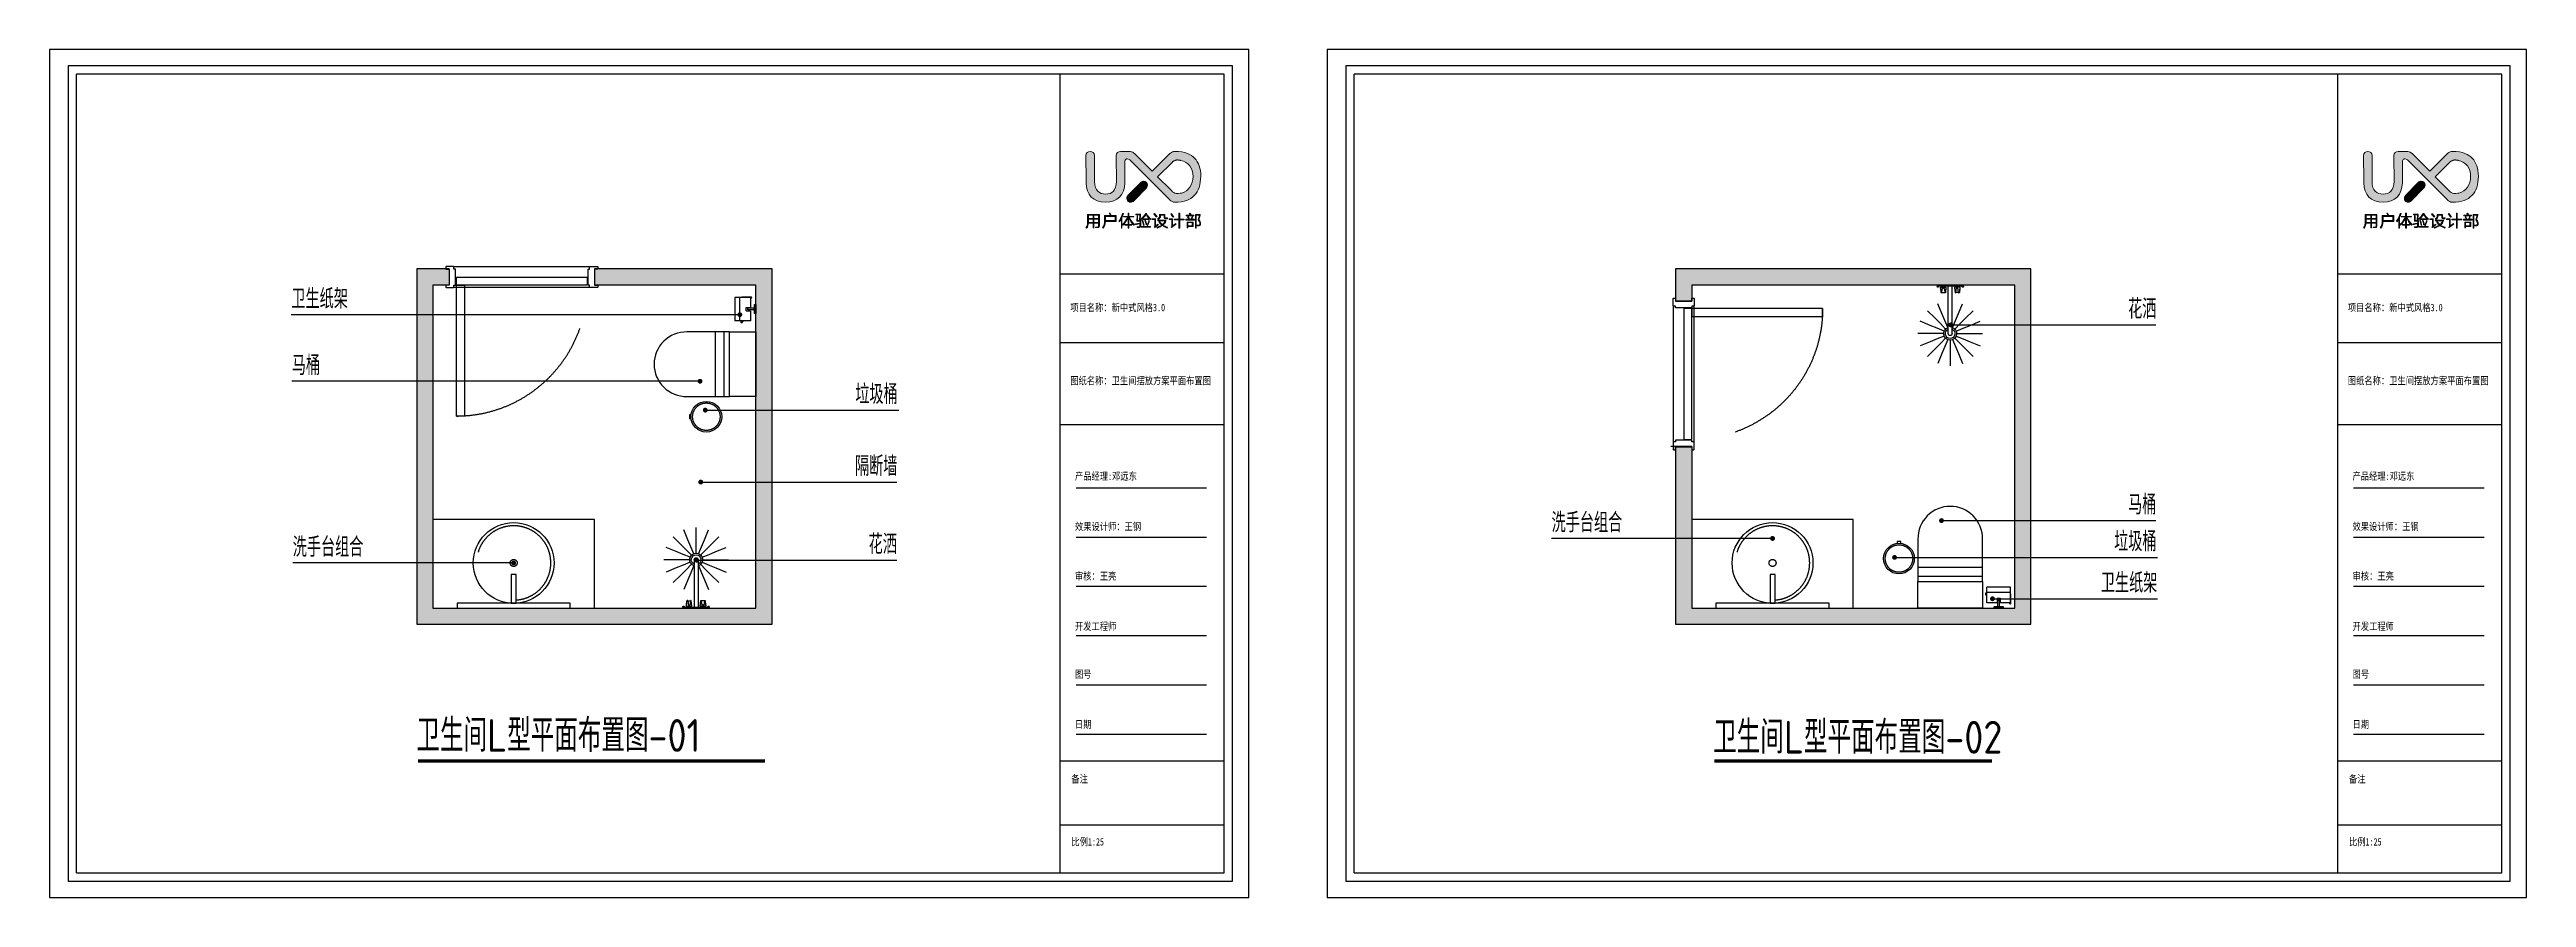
# Model space of a CAD drawing. Extents: x 23971 to 232415, y -48119 to 67869.
# Drawn here: x 183395 to 198729, y 9459 to 14709 of the extents above; entities that cross this region are included whole.
import ezdxf

# ---------------------------------------------------------------- set-up
doc = ezdxf.new("R2010")
doc.units = 0
doc.header["$LTSCALE"] = 1000
doc.header["$MEASUREMENT"] = 0
doc.linetypes.add('DASH', pattern=[0.35, 0.25, -0.1])
doc.linetypes.add('DASHED', pattern=[0.75, 0.5, -0.25])
for name, color, linetype in [('_U+56FE_U+5C42 1', 7, 'Continuous'), ('A-rc 混凝土墙', 255, 'Continuous'), ('A-WINDOW-门窗', 153, 'Continuous'), ('D-door门', 42, 'Continuous'), ('D-门套', 42, 'Continuous'), ('DIM_SYMB', 3, 'Continuous'), ('I-furniture-01 活动家具', 145, 'DASH'), ('PM-家具', 146, 'Continuous'), ('PUB_DIM', 3, 'Continuous'), ('PUB_TEXT', 7, 'Continuous'), ('活动家具', 7, 'Continuous')]:
    doc.layers.add(name, color=color, linetype=linetype)
doc.styles.add('_TCH_DIM', font='SIMPLEX', dxfattribs={"bigfont": 'GBCBIG'})
doc.styles.get("Standard").update_dxf_attribs({"font": 'gbenor.shx', "bigfont": 'gbcbig.shx'})
doc.styles.add('WJ', font='', dxfattribs={"width": 0.8, "height": 135})
doc.styles.get('WJ').set_extended_font_data('FangSong_GB2312')
doc.dimstyles.new('ISO-25', dxfattribs={"dimtxt": 2.5, "dimasz": 2.5, "dimexe": 1.25, "dimexo": 0.625, "dimtad": 1, "dimtxsty": 'Standard', "dimcen": 2.5, "dimadec": 0, "dimazin": 0, "dimtfac": 1, "dimtmove": 0, "dimatfit": 3, "dimfxl": 1, "dimarcsym": 0})

msp = doc.modelspace()

# ---------------------------------------------------------------- texts
at = {"layer": 'PUB_TEXT', "style": '_TCH_DIM'}
for s, p in [('卫生纸架', (184891.4, 13104.5)), ('花洒', (196262.8, 13041.6)), ('马桶', (184894.4, 12692.5)), ('垃圾桶', (188383, 12513.7)), ('隔断墙', (188381.2, 12068.6)), ('马桶', (196262.8, 11829.8)), ('洗手台组合', (192693.6, 11719.1)), ('洗手台组合', (184900.1, 11567.5)), ('花洒', (188465.2, 11584.7)), ('垃圾桶', (196176.4, 11602)), ('卫生纸架', (196094.1, 11345.7))]:
    msp.add_text(s, height=121.53, dxfattribs=at).set_placement(p)
at = {"layer": 'PUB_TEXT'}
for s, p in [('卫生间L型平面布置图-01', (185665.8, 10360.4)), ('卫生间L型平面布置图-02', (193694.1, 10349.2))]:
    msp.add_text(s, height=202.553, dxfattribs=at).set_placement(p)

# ---------------------------------------------------------------- blocks, each defined once
blk = doc.blocks.new('huasa')
for p, q in [((-145332, -22902), (-145330, -22926)), ((-145330, -22926), (-145328, -22926)), ((-145328, -22894), (-145328, -22888)), ((-145324, -22926), (-145306, -22926)), ((-145304, -22894), (-145304, -22888)), ((-145284, -23181), (-145284, -22888)), ((-145260, -23181), (-145260, -22888)), ((-145240, -22894), (-145240, -22888)), ((-145220, -22926), (-145239, -22926)), ((-145216, -22894), (-145216, -22888)), ((-145214, -22926), (-145216, -22926)), ((-145212, -22902), (-145214, -22926))]:
    blk.add_line(p, q)
blk.add_lwpolyline([(-145352, -22881), (-145352, -22886, 2.688214), (-145347, -22888), (-145198, -22888, 2.688214), (-145193, -22886), (-145193, -22881)], format="xyb", close=True)
for points in [[(-145333, -22901), (-145334, -22894), (-145299, -22894), (-145302, -22929), (-145305, -22929)], [(-145324, -22929), (-145328, -22929)], [(-145211, -22901), (-145211, -22894), (-145246, -22894), (-145243, -22929), (-145239, -22929)], [(-145220, -22929), (-145216, -22929)]]:
    blk.add_lwpolyline(points)
for points in [[(-145333, -22901, -0.246515), (-145330, -22907), (-145328, -22929)], [(-145324, -22929), (-145322, -22907, -1), (-145307, -22907), (-145305, -22929)], [(-145220, -22929), (-145222, -22907, 1), (-145237, -22907), (-145239, -22929)], [(-145211, -22901, 0.246515), (-145215, -22907), (-145216, -22929)]]:
    blk.add_lwpolyline(points, format="xyb")
for radius, start, end in [(40, 107.4576, 72.5424), (30, 113.5782, 66.4218), (12, 180, 0)]:
    blk.add_arc((-145272, -23181), radius, start, end)
at = {"layer": 'A-WINDOW-门窗', "color": 250, "linetype": 'DASHED', "ltscale": 2}
for p, q in [((-145323, -23057), (-145349, -22996)), ((-145221, -23057), (-145196, -22996)), ((-145395, -23130), (-145457, -23104)), ((-145367, -23086), (-145414, -23039)), ((-145353, -23147), (-145395, -23130)), ((-145334, -23119), (-145367, -23086)), ((-145309, -23165), (-145353, -23147)), ((-145300, -23153), (-145334, -23119)), ((-145305, -23100), (-145323, -23057)), ((-145287, -23144), (-145305, -23100)), ((-145257, -23144), (-145239, -23100)), ((-145244, -23153), (-145211, -23119)), ((-145239, -23100), (-145221, -23057)), ((-145235, -23165), (-145192, -23147)), ((-145211, -23119), (-145178, -23086)), ((-145192, -23147), (-145149, -23130)), ((-145178, -23086), (-145131, -23039)), ((-145149, -23130), (-145087, -23104)), ((-145406, -23181), (-145472, -23181)), ((-145395, -23232), (-145457, -23257)), ((-145367, -23275), (-145414, -23322)), ((-145359, -23181), (-145406, -23181)), ((-145353, -23214), (-145395, -23232)), ((-145334, -23242), (-145367, -23275)), ((-145312, -23181), (-145359, -23181)), ((-145309, -23196), (-145353, -23214)), ((-145323, -23304), (-145349, -23366)), ((-145300, -23209), (-145334, -23242)), ((-145305, -23261), (-145323, -23304)), ((-145287, -23218), (-145305, -23261)), ((-145272, -23268), (-145272, -23314)), ((-145257, -23218), (-145239, -23261)), ((-145244, -23209), (-145211, -23242)), ((-145239, -23261), (-145221, -23304)), ((-145235, -23196), (-145192, -23214)), ((-145232, -23181), (-145185, -23181)), ((-145221, -23304), (-145196, -23366)), ((-145211, -23242), (-145178, -23275)), ((-145192, -23214), (-145149, -23232)), ((-145185, -23181), (-145139, -23181)), ((-145178, -23275), (-145131, -23322)), ((-145149, -23232), (-145087, -23257)), ((-145139, -23181), (-145072, -23181)), ((-145272, -23314), (-145272, -23381))]:
    blk.add_line(p, q, dxfattribs=at)
at = {"layer": 'I-furniture-01 活动家具', "color": 250}
blk.add_line((-145272, -23221), (-145272, -23268), dxfattribs=at)
blk = doc.blocks.new('dgdfgf45242')
at = {"layer": 'A-WINDOW-门窗', "color": 250, "linetype": 'DASHED', "ltscale": 2}
for points in [[(19049, 7603), (19893, 7603)], [(19893, 7473), (19049, 7473)]]:
    blk.add_lwpolyline(points, dxfattribs=at)
at = {"layer": 'A-WINDOW-门窗', "color": 250, "linetype": 'DASHED', "ltscale": 2, "elevation": 0}
blk.add_lwpolyline([(19116, 6678), (19066, 6678), (19066, 7488), (19116, 7488), (19116, 7478), (19116, 7478), (19116, 6688), (19116, 6688), (19116, 6678)], dxfattribs=at)
at = {"layer": 'A-WINDOW-门窗', "color": 250, "linetype": 'DASHED', "ltscale": 2}
blk.add_arc((19066, 7488, 0), 810, 270, 0, dxfattribs=at)
at = {"layer": 'D-door门', "ltscale": 0.5, "elevation": 0}
blk.add_lwpolyline([(19876, 7538), (19876, 7488), (19066, 7488), (19066, 7538), (19076, 7538), (19076, 7538), (19866, 7538), (19866, 7538), (19876, 7538)], dxfattribs=at)
at = {"layer": 'D-门套', "lineweight": 25}
for points in [[(19001, 7488), (19001, 7475), (19003, 7473), (19049, 7473), (19051, 7475), (19051, 7488), (19061, 7488), (19061, 7588), (19051, 7588), (19051, 7601), (19049, 7603), (19003, 7603), (19001, 7601), (19001, 7588), (19021, 7588), (19021, 7488), (19001, 7488)], [(19941, 7488), (19941, 7475), (19939, 7473), (19893, 7473), (19891, 7475), (19891, 7488), (19881, 7488), (19881, 7588), (19891, 7588), (19891, 7601), (19893, 7603), (19939, 7603), (19941, 7601), (19941, 7588), (19921, 7588), (19921, 7488), (19941, 7488)]]:
    blk.add_lwpolyline(points, dxfattribs=at)
blk = doc.blocks.new('block 3')
at = {"layer": '_U+56FE_U+5C42 1'}
h = blk.add_hatch(color=251, dxfattribs=at)
h.dxf.hatch_style = 2
edge = h.paths.add_edge_path()
edge.add_spline(control_points=[(83, -166), (83.5, -166), (83.6, -165.8), (83.6, -165.4), (83.6, -165.4), (83.6, -164.2), (83.6, -164.2), (83.6, -164.2), (81.4, -164.2), (81.4, -164.2), (81.4, -164.2), (81.4, -166.4), (81.4, -166.4), (81.4, -166.4), (81, -166.4), (81, -166.4), (81, -166.4), (81, -164.2), (81, -164.2), (81, -164.2), (78.8, -164.2), (78.8, -164.2), (78.7, -165.1), (78.5, -165.8), (77.9, -166.6), (77.9, -166.6), (77.6, -166.4), (77.6, -166.4), (78.3, -165.3), (78.4, -164.8), (78.4, -163.1), (78.4, -163.1), (78.4, -160), (78.4, -160), (78.4, -160), (84, -160), (84, -160), (84, -160), (84, -165.5), (84, -165.5), (84, -166.2), (83.8, -166.3), (83.1, -166.3), (83.1, -166.3), (82.2, -166.3), (82.2, -166.3), (82.2, -166.3), (82.2, -166), (82.2, -166), (82.2, -166), (83, -166), (83, -166)], knot_values=[0, 0, 0, 0, 1, 1, 1, 2, 2, 2, 3, 3, 3, 4, 4, 4, 5, 5, 5, 6, 6, 6, 7, 7, 7, 8, 8, 8, 9, 9, 9, 10, 10, 10, 11, 11, 11, 12, 12, 12, 13, 13, 13, 14, 14, 14, 15, 15, 15, 16, 16, 16, 17, 17, 17, 17], degree=3, periodic=0)
edge = h.paths.add_edge_path()
edge.add_spline(control_points=[(78.8, -163.8), (78.8, -163.8), (81, -163.8), (81, -163.8), (81, -163.8), (81, -162.3), (81, -162.3), (81, -162.3), (78.8, -162.3), (78.8, -162.3), (78.8, -162.3), (78.8, -163.2), (78.8, -163.2), (78.8, -163.4), (78.8, -163.6), (78.8, -163.8)], knot_values=[0, 0, 0, 0, 1, 1, 1, 2, 2, 2, 3, 3, 3, 4, 4, 4, 5, 5, 5, 5], degree=3, periodic=0)
h.paths.add_polyline_path([(78.8, -161.9), (81, -161.9), (81, -160.4), (78.8, -160.4)])
h.paths.add_polyline_path([(81.4, -160.4), (81.4, -161.9), (83.6, -161.9), (83.6, -160.4)])
h.paths.add_polyline_path([(81.4, -163.8), (83.6, -163.8), (83.6, -162.3), (81.4, -162.3)])
h = blk.add_hatch(color=251, dxfattribs=at)
h.dxf.hatch_style = 2
edge = h.paths.add_edge_path()
edge.add_spline(control_points=[(89.7, -160.5), (89.7, -160.5), (92, -160.5), (92, -160.5), (92, -160.5), (92, -163.3), (92, -163.3), (92, -163.3), (86.9, -163.3), (86.9, -163.3), (86.8, -164.8), (86.6, -165.5), (85.9, -166.6), (85.9, -166.6), (85.5, -166.4), (85.5, -166.4), (86.3, -165.2), (86.5, -164.5), (86.5, -162.5), (86.5, -162.5), (86.5, -160.5), (86.5, -160.5), (86.5, -160.5), (89.3, -160.5), (89.3, -160.5), (89.3, -160.5), (88.7, -159.4), (88.7, -159.4), (88.7, -159.4), (89.1, -159.3), (89.1, -159.3), (89.1, -159.3), (89.7, -160.5), (89.7, -160.5)], knot_values=[0, 0, 0, 0, 1, 1, 1, 2, 2, 2, 3, 3, 3, 4, 4, 4, 5, 5, 5, 6, 6, 6, 7, 7, 7, 8, 8, 8, 9, 9, 9, 10, 10, 10, 11, 11, 11, 11], degree=3, periodic=0)
edge = h.paths.add_edge_path()
edge.add_spline(control_points=[(86.9, -162.9), (86.9, -162.9), (91.6, -162.9), (91.6, -162.9), (91.6, -162.9), (91.6, -160.9), (91.6, -160.9), (91.6, -160.9), (86.9, -160.9), (86.9, -160.9), (86.9, -160.9), (86.9, -162.4), (86.9, -162.4), (86.9, -162.6), (86.9, -162.8), (86.9, -162.9)], knot_values=[0, 0, 0, 0, 1, 1, 1, 2, 2, 2, 3, 3, 3, 4, 4, 4, 5, 5, 5, 5], degree=3, periodic=0)
h = blk.add_hatch(color=251, dxfattribs=at)
h.dxf.hatch_style = 2
edge = h.paths.add_edge_path()
edge.add_spline(control_points=[(94.5, -162.1), (94.2, -162.6), (93.9, -163.1), (93.5, -163.5), (93.5, -163.5), (93.4, -163.1), (93.4, -163.1), (94, -162.2), (94.7, -160.9), (95.1, -159.5), (95.1, -159.5), (95.5, -159.5), (95.5, -159.5), (95.3, -160.2), (95.1, -160.7), (94.8, -161.3), (94.8, -161.3), (94.8, -166.5), (94.8, -166.5), (94.8, -166.5), (94.5, -166.5), (94.5, -166.5), (94.5, -166.5), (94.5, -162.1), (94.5, -162.1)], knot_values=[0, 0, 0, 0, 1, 1, 1, 2, 2, 2, 3, 3, 3, 4, 4, 4, 5, 5, 5, 6, 6, 6, 7, 7, 7, 8, 8, 8, 8], degree=3, periodic=0)
edge = h.paths.add_edge_path()
edge.add_spline(control_points=[(97.7, -165.1), (97.7, -165.1), (96.2, -165.1), (96.2, -165.1), (96.2, -165.1), (96.2, -164.8), (96.2, -164.8), (96.2, -164.8), (97.7, -164.8), (97.7, -164.8), (97.7, -164.8), (97.7, -161.5), (97.7, -161.5), (97.2, -162.8), (96.4, -164), (95.3, -165.1), (95.3, -165.1), (95, -164.8), (95, -164.8), (96.2, -163.7), (96.9, -162.6), (97.5, -161.2), (97.5, -161.2), (95.5, -161.2), (95.5, -161.2), (95.5, -161.2), (95.5, -160.9), (95.5, -160.9), (95.5, -160.9), (97.7, -160.9), (97.7, -160.9), (97.7, -160.9), (97.7, -159.4), (97.7, -159.4), (97.7, -159.4), (98.1, -159.4), (98.1, -159.4), (98.1, -159.4), (98.1, -160.9), (98.1, -160.9), (98.1, -160.9), (100.5, -160.9), (100.5, -160.9), (100.5, -160.9), (100.5, -161.2), (100.5, -161.2), (100.5, -161.2), (98.3, -161.2), (98.3, -161.2), (98.8, -162.6), (99.7, -163.8), (100.8, -164.8), (100.8, -164.8), (100.5, -165.1), (100.5, -165.1), (99.4, -164.1), (98.6, -162.8), (98.1, -161.4), (98.1, -161.4), (98.1, -164.8), (98.1, -164.8), (98.1, -164.8), (99.5, -164.8), (99.5, -164.8), (99.5, -164.8), (99.5, -165.1), (99.5, -165.1), (99.5, -165.1), (98.1, -165.1), (98.1, -165.1), (98.1, -165.1), (98.1, -166.6), (98.1, -166.6), (98.1, -166.6), (97.7, -166.6), (97.7, -166.6), (97.7, -166.6), (97.7, -165.1), (97.7, -165.1)], knot_values=[0, 0, 0, 0, 1, 1, 1, 2, 2, 2, 3, 3, 3, 4, 4, 4, 5, 5, 5, 6, 6, 6, 7, 7, 7, 8, 8, 8, 9, 9, 9, 10, 10, 10, 11, 11, 11, 12, 12, 12, 13, 13, 13, 14, 14, 14, 15, 15, 15, 16, 16, 16, 17, 17, 17, 18, 18, 18, 19, 19, 19, 20, 20, 20, 21, 21, 21, 22, 22, 22, 23, 23, 23, 24, 24, 24, 25, 25, 25, 26, 26, 26, 26], degree=3, periodic=0)
h = blk.add_hatch(color=251, dxfattribs=at)
h.dxf.hatch_style = 2
edge = h.paths.add_edge_path()
edge.add_spline(control_points=[(101.3, -164.8), (101.3, -164.8), (101.3, -164.5), (101.3, -164.5), (101.6, -164.5), (103, -164.2), (103.2, -164.2), (103.2, -164.2), (103.2, -164.5), (103.2, -164.5), (103.1, -164.5), (101.6, -164.8), (101.3, -164.8)], knot_values=[0, 0, 0, 0, 1, 1, 1, 2, 2, 2, 3, 3, 3, 4, 4, 4, 4], degree=3, periodic=0)
edge = h.paths.add_edge_path()
edge.add_spline(control_points=[(102.7, -165.9), (103.3, -165.9), (103.4, -165.8), (103.4, -165.3), (103.4, -165.3), (103.5, -163.2), (103.5, -163.2), (103.5, -163.2), (101.9, -163.2), (101.9, -163.2), (101.9, -163.2), (102, -160.7), (102, -160.7), (102, -160.7), (102.3, -160.7), (102.3, -160.7), (102.3, -160.7), (102.2, -162.9), (102.2, -162.9), (102.2, -162.9), (103.2, -162.9), (103.2, -162.9), (103.2, -162.9), (103.4, -160.2), (103.4, -160.2), (103.4, -160.2), (101.5, -160.2), (101.5, -160.2), (101.5, -160.2), (101.5, -159.9), (101.5, -159.9), (101.5, -159.9), (103.7, -159.9), (103.7, -159.9), (103.7, -159.9), (103.5, -162.9), (103.5, -162.9), (103.5, -162.9), (103.9, -162.9), (103.9, -162.9), (103.8, -163.5), (103.8, -164.7), (103.8, -165.4), (103.7, -166.1), (103.5, -166.2), (102.8, -166.2), (102.8, -166.2), (102, -166.2), (102, -166.2), (102, -166.2), (102, -165.9), (102, -165.9), (102, -165.9), (102.7, -165.9), (102.7, -165.9)], knot_values=[0, 0, 0, 0, 1, 1, 1, 2, 2, 2, 3, 3, 3, 4, 4, 4, 5, 5, 5, 6, 6, 6, 7, 7, 7, 8, 8, 8, 9, 9, 9, 10, 10, 10, 11, 11, 11, 12, 12, 12, 13, 13, 13, 14, 14, 14, 15, 15, 15, 16, 16, 16, 17, 17, 17, 18, 18, 18, 18], degree=3, periodic=0)
edge = h.paths.add_edge_path()
edge.add_spline(control_points=[(106.3, -159.9), (105.7, -160.9), (105, -161.7), (104, -162.4), (104, -162.4), (103.8, -162.2), (103.8, -162.2), (104.8, -161.4), (105.6, -160.5), (106.1, -159.5), (106.1, -159.5), (106.5, -159.5), (106.5, -159.5), (107, -160.6), (107.7, -161.4), (108.7, -162.2), (108.7, -162.2), (108.5, -162.4), (108.5, -162.4), (107.5, -161.7), (106.8, -160.9), (106.3, -159.9)], knot_values=[0, 0, 0, 0, 1, 1, 1, 2, 2, 2, 3, 3, 3, 4, 4, 4, 5, 5, 5, 6, 6, 6, 7, 7, 7, 7], degree=3, periodic=0)
edge = h.paths.add_edge_path()
edge.add_spline(control_points=[(107, -165.7), (107, -165.7), (108.5, -165.7), (108.5, -165.7), (108.5, -165.7), (108.5, -166.1), (108.5, -166.1), (108.5, -166.1), (104, -166.1), (104, -166.1), (104, -166.1), (104, -165.7), (104, -165.7), (104, -165.7), (106.7, -165.7), (106.7, -165.7), (107, -164.9), (107.4, -163.7), (107.7, -162.9), (107.7, -162.9), (108, -163), (108, -163), (107.7, -163.7), (107.3, -164.9), (107, -165.7)], knot_values=[0, 0, 0, 0, 1, 1, 1, 2, 2, 2, 3, 3, 3, 4, 4, 4, 5, 5, 5, 6, 6, 6, 7, 7, 7, 8, 8, 8, 8], degree=3, periodic=0)
edge = h.paths.add_edge_path()
edge.add_spline(control_points=[(104.5, -162.9), (104.5, -162.9), (104.8, -162.9), (104.8, -162.9), (104.9, -163.4), (105.3, -164.5), (105.4, -165.1), (105.4, -165.1), (105.1, -165.2), (105.1, -165.2), (105, -164.6), (104.6, -163.5), (104.5, -162.9)], knot_values=[0, 0, 0, 0, 1, 1, 1, 2, 2, 2, 3, 3, 3, 4, 4, 4, 4], degree=3, periodic=0)
h.paths.add_polyline_path([(104.8, -162.4), (104.8, -162), (107.8, -162), (107.8, -162.4)])
edge = h.paths.add_edge_path()
edge.add_spline(control_points=[(105.8, -162.9), (105.8, -162.9), (106.1, -162.8), (106.1, -162.8), (106.2, -163.3), (106.5, -164.3), (106.6, -164.8), (106.6, -164.8), (106.3, -164.9), (106.3, -164.9), (106.2, -164.4), (105.9, -163.4), (105.8, -162.9)], knot_values=[0, 0, 0, 0, 1, 1, 1, 2, 2, 2, 3, 3, 3, 4, 4, 4, 4], degree=3, periodic=0)
h = blk.add_hatch(color=251, dxfattribs=at)
h.dxf.hatch_style = 2
edge = h.paths.add_edge_path()
edge.add_spline(control_points=[(110.5, -166.3), (110.5, -166.3), (110.2, -166), (110.2, -166), (110.5, -165.8), (110.5, -165.7), (110.5, -165.5), (110.5, -165.5), (110.5, -162.4), (110.5, -162.4), (110.5, -162.4), (109.3, -162.4), (109.3, -162.4), (109.3, -162.4), (109.3, -162.1), (109.3, -162.1), (109.3, -162.1), (110.9, -162.1), (110.9, -162.1), (110.9, -162.1), (110.9, -165.5), (110.9, -165.5), (110.9, -165.5), (112.1, -164.6), (112.1, -164.6), (112.1, -164.6), (112.2, -164.9), (112.2, -164.9), (112.1, -165), (111.2, -165.7), (110.5, -166.3)], knot_values=[0, 0, 0, 0, 1, 1, 1, 2, 2, 2, 3, 3, 3, 4, 4, 4, 5, 5, 5, 6, 6, 6, 7, 7, 7, 8, 8, 8, 9, 9, 9, 10, 10, 10, 10], degree=3, periodic=0)
edge = h.paths.add_edge_path()
edge.add_spline(control_points=[(110, -159.8), (110, -159.8), (110.3, -159.6), (110.3, -159.6), (110.7, -159.9), (111.3, -160.6), (111.6, -161), (111.6, -161), (111.2, -161.3), (111.2, -161.3), (111, -160.9), (110.3, -160.2), (110, -159.8)], knot_values=[0, 0, 0, 0, 1, 1, 1, 2, 2, 2, 3, 3, 3, 4, 4, 4, 4], degree=3, periodic=0)
edge = h.paths.add_edge_path()
edge.add_spline(control_points=[(115.8, -162.7), (115.8, -162.7), (115.8, -163.1), (115.8, -163.1), (115.5, -163.8), (115.1, -164.5), (114.4, -165.1), (115, -165.5), (115.7, -165.8), (116.6, -166.1), (116.6, -166.1), (116.4, -166.5), (116.4, -166.5), (115.5, -166.1), (114.7, -165.8), (114.1, -165.3), (113.4, -165.8), (112.7, -166.2), (111.6, -166.5), (111.6, -166.5), (111.4, -166.2), (111.4, -166.2), (112.4, -165.8), (113.2, -165.5), (113.8, -165.1), (113.1, -164.5), (112.7, -163.9), (112.4, -163.2), (112.4, -163.2), (112.6, -163.1), (112.6, -163.1), (112.6, -163.1), (111.9, -163.1), (111.9, -163.1), (111.9, -163.1), (111.9, -162.7), (111.9, -162.7), (111.9, -162.7), (115.8, -162.7), (115.8, -162.7)], knot_values=[0, 0, 0, 0, 1, 1, 1, 2, 2, 2, 3, 3, 3, 4, 4, 4, 5, 5, 5, 6, 6, 6, 7, 7, 7, 8, 8, 8, 9, 9, 9, 10, 10, 10, 11, 11, 11, 12, 12, 12, 13, 13, 13, 13], degree=3, periodic=0)
edge = h.paths.add_edge_path()
edge.add_spline(control_points=[(115.7, -162), (115.2, -162), (115, -161.9), (115, -161.4), (115, -161.4), (115, -160.3), (115, -160.3), (115, -160.3), (113.2, -160.3), (113.2, -160.3), (113.2, -160.3), (113.2, -160.8), (113.2, -160.8), (113.2, -161.4), (112.9, -162), (112.1, -162.4), (112.1, -162.4), (111.8, -162.2), (111.8, -162.2), (112.6, -161.7), (112.8, -161.3), (112.8, -160.7), (112.8, -160.7), (112.8, -160), (112.8, -160), (112.8, -160), (115.3, -160), (115.3, -160), (115.3, -160), (115.3, -161.2), (115.3, -161.2), (115.3, -161.6), (115.5, -161.6), (115.8, -161.6), (115.8, -161.6), (116.6, -161.6), (116.6, -161.6), (116.6, -161.6), (116.5, -162), (116.5, -162), (116.5, -162), (115.7, -162), (115.7, -162)], knot_values=[0, 0, 0, 0, 1, 1, 1, 2, 2, 2, 3, 3, 3, 4, 4, 4, 5, 5, 5, 6, 6, 6, 7, 7, 7, 8, 8, 8, 9, 9, 9, 10, 10, 10, 11, 11, 11, 12, 12, 12, 13, 13, 13, 14, 14, 14, 14], degree=3, periodic=0)
edge = h.paths.add_edge_path()
edge.add_spline(control_points=[(114.1, -164.8), (114.7, -164.3), (115.2, -163.7), (115.4, -163.1), (115.4, -163.1), (112.7, -163.1), (112.7, -163.1), (113, -163.8), (113.5, -164.3), (114.1, -164.8)], knot_values=[0, 0, 0, 0, 1, 1, 1, 2, 2, 2, 3, 3, 3, 3], degree=3, periodic=0)
h = blk.add_hatch(color=251, dxfattribs=at)
h.dxf.hatch_style = 2
edge = h.paths.add_edge_path()
edge.add_spline(control_points=[(118.5, -166.2), (118.5, -166.2), (118.3, -166), (118.3, -166), (118.6, -165.8), (118.6, -165.7), (118.6, -165.5), (118.6, -165.5), (118.6, -162.4), (118.6, -162.4), (118.6, -162.4), (117.3, -162.4), (117.3, -162.4), (117.3, -162.4), (117.3, -162), (117.3, -162), (117.3, -162), (119, -162), (119, -162), (119, -162), (119, -165.4), (119, -165.4), (119, -165.4), (120.5, -164.3), (120.5, -164.3), (120.5, -164.3), (120.7, -164.6), (120.7, -164.6), (120.4, -164.8), (119.3, -165.6), (118.5, -166.2)], knot_values=[0, 0, 0, 0, 1, 1, 1, 2, 2, 2, 3, 3, 3, 4, 4, 4, 5, 5, 5, 6, 6, 6, 7, 7, 7, 8, 8, 8, 9, 9, 9, 10, 10, 10, 10], degree=3, periodic=0)
edge = h.paths.add_edge_path()
edge.add_spline(control_points=[(118.1, -159.7), (118.1, -159.7), (118.4, -159.5), (118.4, -159.5), (118.7, -159.9), (119.3, -160.7), (119.6, -161.1), (119.6, -161.1), (119.3, -161.3), (119.3, -161.3), (119, -160.9), (118.4, -160.1), (118.1, -159.7)], knot_values=[0, 0, 0, 0, 1, 1, 1, 2, 2, 2, 3, 3, 3, 4, 4, 4, 4], degree=3, periodic=0)
h.paths.add_polyline_path([(122, -162.6), (119.8, -162.6), (119.8, -162.2), (122, -162.2), (122, -159.4), (122.4, -159.4), (122.4, -162.2), (124.6, -162.2), (124.6, -162.6), (122.4, -162.6), (122.4, -166.6), (122, -166.6)])
h = blk.add_hatch(color=251, dxfattribs=at)
h.dxf.hatch_style = 2
edge = h.paths.add_edge_path()
edge.add_spline(control_points=[(128.1, -162.3), (128.1, -162.3), (129.5, -162.3), (129.5, -162.3), (129.5, -162.3), (129.5, -162.7), (129.5, -162.7), (129.5, -162.7), (125.3, -162.7), (125.3, -162.7), (125.3, -162.7), (125.3, -162.3), (125.3, -162.3), (125.3, -162.3), (127.7, -162.3), (127.7, -162.3), (127.9, -161.9), (128.2, -161.4), (128.3, -161), (128.3, -161), (128.6, -161.1), (128.6, -161.1), (128.5, -161.5), (128.3, -161.9), (128.1, -162.3)], knot_values=[0, 0, 0, 0, 1, 1, 1, 2, 2, 2, 3, 3, 3, 4, 4, 4, 5, 5, 5, 6, 6, 6, 7, 7, 7, 8, 8, 8, 8], degree=3, periodic=0)
h.paths.add_polyline_path([(125.5, -160.7), (125.5, -160.4), (129.2, -160.4), (129.2, -160.7)])
h.paths.add_polyline_path([(126, -163.6), (128.8, -163.6), (128.8, -165.8), (126.3, -165.8), (126.3, -166.4), (126, -166.4)])
edge = h.paths.add_edge_path()
edge.add_spline(control_points=[(126.1, -161.1), (126.1, -161.1), (126.4, -161), (126.4, -161), (126.6, -161.3), (126.8, -161.7), (127, -162), (127, -162), (126.7, -162.2), (126.7, -162.2), (126.5, -161.8), (126.3, -161.5), (126.1, -161.1)], knot_values=[0, 0, 0, 0, 1, 1, 1, 2, 2, 2, 3, 3, 3, 4, 4, 4, 4], degree=3, periodic=0)
h.paths.add_polyline_path([(126.3, -165.5), (128.4, -165.5), (128.4, -163.9), (126.3, -163.9)])
edge = h.paths.add_edge_path()
edge.add_spline(control_points=[(126.9, -159.5), (126.9, -159.5), (127.3, -159.3), (127.3, -159.3), (127.5, -159.6), (127.6, -159.9), (127.8, -160.2), (127.8, -160.2), (127.4, -160.4), (127.4, -160.4), (127.3, -160.1), (127.1, -159.8), (126.9, -159.5)], knot_values=[0, 0, 0, 0, 1, 1, 1, 2, 2, 2, 3, 3, 3, 4, 4, 4, 4], degree=3, periodic=0)
edge = h.paths.add_edge_path()
edge.add_spline(control_points=[(129.9, -160), (129.9, -160), (132.2, -160), (132.2, -160), (132.2, -160), (132.2, -160.4), (132.2, -160.4), (132.2, -160.4), (131.6, -162.5), (131.6, -162.5), (132.2, -163.2), (132.4, -163.7), (132.4, -164.3), (132.4, -165.1), (132, -165.5), (131.2, -165.5), (131.2, -165.5), (130.7, -165.5), (130.7, -165.5), (130.7, -165.5), (130.6, -165.1), (130.6, -165.1), (130.6, -165.1), (131.1, -165.1), (131.1, -165.1), (131.7, -165.1), (132, -164.9), (132, -164.3), (132, -163.7), (131.8, -163.2), (131.2, -162.6), (131.2, -162.6), (131.9, -160.4), (131.9, -160.4), (131.9, -160.4), (130.3, -160.4), (130.3, -160.4), (130.3, -160.4), (130.3, -166.6), (130.3, -166.6), (130.3, -166.6), (129.9, -166.6), (129.9, -166.6), (129.9, -166.6), (129.9, -160), (129.9, -160)], knot_values=[0, 0, 0, 0, 1, 1, 1, 2, 2, 2, 3, 3, 3, 4, 4, 4, 5, 5, 5, 6, 6, 6, 7, 7, 7, 8, 8, 8, 9, 9, 9, 10, 10, 10, 11, 11, 11, 12, 12, 12, 13, 13, 13, 14, 14, 14, 15, 15, 15, 15], degree=3, periodic=0)
at = {"layer": '_U+56FE_U+5C42 1', "lineweight": 0}
for points in [[(78.8, -161.9), (81, -161.9), (81, -160.4), (78.8, -160.4), (78.8, -161.9)], [(81.4, -160.4), (81.4, -161.9), (83.6, -161.9), (83.6, -160.4), (81.4, -160.4)], [(81.4, -163.8), (83.6, -163.8), (83.6, -162.3), (81.4, -162.3), (81.4, -163.8)], [(104.8, -162.4), (104.8, -162), (107.8, -162), (107.8, -162.4), (104.8, -162.4)], [(122, -162.6), (119.8, -162.6), (119.8, -162.2), (122, -162.2), (122, -159.4), (122.4, -159.4), (122.4, -162.2), (124.6, -162.2), (124.6, -162.6), (122.4, -162.6), (122.4, -166.6), (122, -166.6), (122, -162.6)], [(125.5, -160.7), (125.5, -160.4), (129.2, -160.4), (129.2, -160.7), (125.5, -160.7)], [(126, -163.6), (128.8, -163.6), (128.8, -165.8), (126.3, -165.8), (126.3, -166.4), (126, -166.4), (126, -163.6)], [(126.3, -165.5), (128.4, -165.5), (128.4, -163.9), (126.3, -163.9), (126.3, -165.5)]]:
    blk.add_lwpolyline(points, dxfattribs=at)
for points, knots in [([(83, -166), (83.5, -166), (83.6, -165.8), (83.6, -165.4), (83.6, -165.4), (83.6, -164.2), (83.6, -164.2), (83.6, -164.2), (81.4, -164.2), (81.4, -164.2), (81.4, -164.2), (81.4, -166.4), (81.4, -166.4), (81.4, -166.4), (81, -166.4), (81, -166.4), (81, -166.4), (81, -164.2), (81, -164.2), (81, -164.2), (78.8, -164.2), (78.8, -164.2), (78.7, -165.1), (78.5, -165.8), (77.9, -166.6), (77.9, -166.6), (77.6, -166.4), (77.6, -166.4), (78.3, -165.3), (78.4, -164.8), (78.4, -163.1), (78.4, -163.1), (78.4, -160), (78.4, -160), (78.4, -160), (84, -160), (84, -160), (84, -160), (84, -165.5), (84, -165.5), (84, -166.2), (83.8, -166.3), (83.1, -166.3), (83.1, -166.3), (82.2, -166.3), (82.2, -166.3), (82.2, -166.3), (82.2, -166), (82.2, -166), (82.2, -166), (83, -166), (83, -166)], [0, 0, 0, 0, 1, 1, 1, 2, 2, 2, 3, 3, 3, 4, 4, 4, 5, 5, 5, 6, 6, 6, 7, 7, 7, 8, 8, 8, 9, 9, 9, 10, 10, 10, 11, 11, 11, 12, 12, 12, 13, 13, 13, 14, 14, 14, 15, 15, 15, 16, 16, 16, 17, 17, 17, 17]), ([(78.8, -163.8), (78.8, -163.8), (81, -163.8), (81, -163.8), (81, -163.8), (81, -162.3), (81, -162.3), (81, -162.3), (78.8, -162.3), (78.8, -162.3), (78.8, -162.3), (78.8, -163.2), (78.8, -163.2), (78.8, -163.4), (78.8, -163.6), (78.8, -163.8)], [0, 0, 0, 0, 1, 1, 1, 2, 2, 2, 3, 3, 3, 4, 4, 4, 5, 5, 5, 5]), ([(89.7, -160.5), (89.7, -160.5), (92, -160.5), (92, -160.5), (92, -160.5), (92, -163.3), (92, -163.3), (92, -163.3), (86.9, -163.3), (86.9, -163.3), (86.8, -164.8), (86.6, -165.5), (85.9, -166.6), (85.9, -166.6), (85.5, -166.4), (85.5, -166.4), (86.3, -165.2), (86.5, -164.5), (86.5, -162.5), (86.5, -162.5), (86.5, -160.5), (86.5, -160.5), (86.5, -160.5), (89.3, -160.5), (89.3, -160.5), (89.3, -160.5), (88.7, -159.4), (88.7, -159.4), (88.7, -159.4), (89.1, -159.3), (89.1, -159.3), (89.1, -159.3), (89.7, -160.5), (89.7, -160.5)], [0, 0, 0, 0, 1, 1, 1, 2, 2, 2, 3, 3, 3, 4, 4, 4, 5, 5, 5, 6, 6, 6, 7, 7, 7, 8, 8, 8, 9, 9, 9, 10, 10, 10, 11, 11, 11, 11]), ([(86.9, -162.9), (86.9, -162.9), (91.6, -162.9), (91.6, -162.9), (91.6, -162.9), (91.6, -160.9), (91.6, -160.9), (91.6, -160.9), (86.9, -160.9), (86.9, -160.9), (86.9, -160.9), (86.9, -162.4), (86.9, -162.4), (86.9, -162.6), (86.9, -162.8), (86.9, -162.9)], [0, 0, 0, 0, 1, 1, 1, 2, 2, 2, 3, 3, 3, 4, 4, 4, 5, 5, 5, 5]), ([(94.5, -162.1), (94.2, -162.6), (93.9, -163.1), (93.5, -163.5), (93.5, -163.5), (93.4, -163.1), (93.4, -163.1), (94, -162.2), (94.7, -160.9), (95.1, -159.5), (95.1, -159.5), (95.5, -159.5), (95.5, -159.5), (95.3, -160.2), (95.1, -160.7), (94.8, -161.3), (94.8, -161.3), (94.8, -166.5), (94.8, -166.5), (94.8, -166.5), (94.5, -166.5), (94.5, -166.5), (94.5, -166.5), (94.5, -162.1), (94.5, -162.1)], [0, 0, 0, 0, 1, 1, 1, 2, 2, 2, 3, 3, 3, 4, 4, 4, 5, 5, 5, 6, 6, 6, 7, 7, 7, 8, 8, 8, 8]), ([(97.7, -165.1), (97.7, -165.1), (96.2, -165.1), (96.2, -165.1), (96.2, -165.1), (96.2, -164.8), (96.2, -164.8), (96.2, -164.8), (97.7, -164.8), (97.7, -164.8), (97.7, -164.8), (97.7, -161.5), (97.7, -161.5), (97.2, -162.8), (96.4, -164), (95.3, -165.1), (95.3, -165.1), (95, -164.8), (95, -164.8), (96.2, -163.7), (96.9, -162.6), (97.5, -161.2), (97.5, -161.2), (95.5, -161.2), (95.5, -161.2), (95.5, -161.2), (95.5, -160.9), (95.5, -160.9), (95.5, -160.9), (97.7, -160.9), (97.7, -160.9), (97.7, -160.9), (97.7, -159.4), (97.7, -159.4), (97.7, -159.4), (98.1, -159.4), (98.1, -159.4), (98.1, -159.4), (98.1, -160.9), (98.1, -160.9), (98.1, -160.9), (100.5, -160.9), (100.5, -160.9), (100.5, -160.9), (100.5, -161.2), (100.5, -161.2), (100.5, -161.2), (98.3, -161.2), (98.3, -161.2), (98.8, -162.6), (99.7, -163.8), (100.8, -164.8), (100.8, -164.8), (100.5, -165.1), (100.5, -165.1), (99.4, -164.1), (98.6, -162.8), (98.1, -161.4), (98.1, -161.4), (98.1, -164.8), (98.1, -164.8), (98.1, -164.8), (99.5, -164.8), (99.5, -164.8), (99.5, -164.8), (99.5, -165.1), (99.5, -165.1), (99.5, -165.1), (98.1, -165.1), (98.1, -165.1), (98.1, -165.1), (98.1, -166.6), (98.1, -166.6), (98.1, -166.6), (97.7, -166.6), (97.7, -166.6), (97.7, -166.6), (97.7, -165.1), (97.7, -165.1)], [0, 0, 0, 0, 1, 1, 1, 2, 2, 2, 3, 3, 3, 4, 4, 4, 5, 5, 5, 6, 6, 6, 7, 7, 7, 8, 8, 8, 9, 9, 9, 10, 10, 10, 11, 11, 11, 12, 12, 12, 13, 13, 13, 14, 14, 14, 15, 15, 15, 16, 16, 16, 17, 17, 17, 18, 18, 18, 19, 19, 19, 20, 20, 20, 21, 21, 21, 22, 22, 22, 23, 23, 23, 24, 24, 24, 25, 25, 25, 26, 26, 26, 26]), ([(101.3, -164.8), (101.3, -164.8), (101.3, -164.5), (101.3, -164.5), (101.6, -164.5), (103, -164.2), (103.2, -164.2), (103.2, -164.2), (103.2, -164.5), (103.2, -164.5), (103.1, -164.5), (101.6, -164.8), (101.3, -164.8)], [0, 0, 0, 0, 1, 1, 1, 2, 2, 2, 3, 3, 3, 4, 4, 4, 4]), ([(102.7, -165.9), (103.3, -165.9), (103.4, -165.8), (103.4, -165.3), (103.4, -165.3), (103.5, -163.2), (103.5, -163.2), (103.5, -163.2), (101.9, -163.2), (101.9, -163.2), (101.9, -163.2), (102, -160.7), (102, -160.7), (102, -160.7), (102.3, -160.7), (102.3, -160.7), (102.3, -160.7), (102.2, -162.9), (102.2, -162.9), (102.2, -162.9), (103.2, -162.9), (103.2, -162.9), (103.2, -162.9), (103.4, -160.2), (103.4, -160.2), (103.4, -160.2), (101.5, -160.2), (101.5, -160.2), (101.5, -160.2), (101.5, -159.9), (101.5, -159.9), (101.5, -159.9), (103.7, -159.9), (103.7, -159.9), (103.7, -159.9), (103.5, -162.9), (103.5, -162.9), (103.5, -162.9), (103.9, -162.9), (103.9, -162.9), (103.8, -163.5), (103.8, -164.7), (103.8, -165.4), (103.7, -166.1), (103.5, -166.2), (102.8, -166.2), (102.8, -166.2), (102, -166.2), (102, -166.2), (102, -166.2), (102, -165.9), (102, -165.9), (102, -165.9), (102.7, -165.9), (102.7, -165.9)], [0, 0, 0, 0, 1, 1, 1, 2, 2, 2, 3, 3, 3, 4, 4, 4, 5, 5, 5, 6, 6, 6, 7, 7, 7, 8, 8, 8, 9, 9, 9, 10, 10, 10, 11, 11, 11, 12, 12, 12, 13, 13, 13, 14, 14, 14, 15, 15, 15, 16, 16, 16, 17, 17, 17, 18, 18, 18, 18]), ([(106.3, -159.9), (105.7, -160.9), (105, -161.7), (104, -162.4), (104, -162.4), (103.8, -162.2), (103.8, -162.2), (104.8, -161.4), (105.6, -160.5), (106.1, -159.5), (106.1, -159.5), (106.5, -159.5), (106.5, -159.5), (107, -160.6), (107.7, -161.4), (108.7, -162.2), (108.7, -162.2), (108.5, -162.4), (108.5, -162.4), (107.5, -161.7), (106.8, -160.9), (106.3, -159.9)], [0, 0, 0, 0, 1, 1, 1, 2, 2, 2, 3, 3, 3, 4, 4, 4, 5, 5, 5, 6, 6, 6, 7, 7, 7, 7]), ([(107, -165.7), (107, -165.7), (108.5, -165.7), (108.5, -165.7), (108.5, -165.7), (108.5, -166.1), (108.5, -166.1), (108.5, -166.1), (104, -166.1), (104, -166.1), (104, -166.1), (104, -165.7), (104, -165.7), (104, -165.7), (106.7, -165.7), (106.7, -165.7), (107, -164.9), (107.4, -163.7), (107.7, -162.9), (107.7, -162.9), (108, -163), (108, -163), (107.7, -163.7), (107.3, -164.9), (107, -165.7)], [0, 0, 0, 0, 1, 1, 1, 2, 2, 2, 3, 3, 3, 4, 4, 4, 5, 5, 5, 6, 6, 6, 7, 7, 7, 8, 8, 8, 8]), ([(104.5, -162.9), (104.5, -162.9), (104.8, -162.9), (104.8, -162.9), (104.9, -163.4), (105.3, -164.5), (105.4, -165.1), (105.4, -165.1), (105.1, -165.2), (105.1, -165.2), (105, -164.6), (104.6, -163.5), (104.5, -162.9)], [0, 0, 0, 0, 1, 1, 1, 2, 2, 2, 3, 3, 3, 4, 4, 4, 4]), ([(105.8, -162.9), (105.8, -162.9), (106.1, -162.8), (106.1, -162.8), (106.2, -163.3), (106.5, -164.3), (106.6, -164.8), (106.6, -164.8), (106.3, -164.9), (106.3, -164.9), (106.2, -164.4), (105.9, -163.4), (105.8, -162.9)], [0, 0, 0, 0, 1, 1, 1, 2, 2, 2, 3, 3, 3, 4, 4, 4, 4]), ([(110.5, -166.3), (110.5, -166.3), (110.2, -166), (110.2, -166), (110.5, -165.8), (110.5, -165.7), (110.5, -165.5), (110.5, -165.5), (110.5, -162.4), (110.5, -162.4), (110.5, -162.4), (109.3, -162.4), (109.3, -162.4), (109.3, -162.4), (109.3, -162.1), (109.3, -162.1), (109.3, -162.1), (110.9, -162.1), (110.9, -162.1), (110.9, -162.1), (110.9, -165.5), (110.9, -165.5), (110.9, -165.5), (112.1, -164.6), (112.1, -164.6), (112.1, -164.6), (112.2, -164.9), (112.2, -164.9), (112.1, -165), (111.2, -165.7), (110.5, -166.3)], [0, 0, 0, 0, 1, 1, 1, 2, 2, 2, 3, 3, 3, 4, 4, 4, 5, 5, 5, 6, 6, 6, 7, 7, 7, 8, 8, 8, 9, 9, 9, 10, 10, 10, 10]), ([(110, -159.8), (110, -159.8), (110.3, -159.6), (110.3, -159.6), (110.7, -159.9), (111.3, -160.6), (111.6, -161), (111.6, -161), (111.2, -161.3), (111.2, -161.3), (111, -160.9), (110.3, -160.2), (110, -159.8)], [0, 0, 0, 0, 1, 1, 1, 2, 2, 2, 3, 3, 3, 4, 4, 4, 4]), ([(115.8, -162.7), (115.8, -162.7), (115.8, -163.1), (115.8, -163.1), (115.5, -163.8), (115.1, -164.5), (114.4, -165.1), (115, -165.5), (115.7, -165.8), (116.6, -166.1), (116.6, -166.1), (116.4, -166.5), (116.4, -166.5), (115.5, -166.1), (114.7, -165.8), (114.1, -165.3), (113.4, -165.8), (112.7, -166.2), (111.6, -166.5), (111.6, -166.5), (111.4, -166.2), (111.4, -166.2), (112.4, -165.8), (113.2, -165.5), (113.8, -165.1), (113.1, -164.5), (112.7, -163.9), (112.4, -163.2), (112.4, -163.2), (112.6, -163.1), (112.6, -163.1), (112.6, -163.1), (111.9, -163.1), (111.9, -163.1), (111.9, -163.1), (111.9, -162.7), (111.9, -162.7), (111.9, -162.7), (115.8, -162.7), (115.8, -162.7)], [0, 0, 0, 0, 1, 1, 1, 2, 2, 2, 3, 3, 3, 4, 4, 4, 5, 5, 5, 6, 6, 6, 7, 7, 7, 8, 8, 8, 9, 9, 9, 10, 10, 10, 11, 11, 11, 12, 12, 12, 13, 13, 13, 13]), ([(115.7, -162), (115.2, -162), (115, -161.9), (115, -161.4), (115, -161.4), (115, -160.3), (115, -160.3), (115, -160.3), (113.2, -160.3), (113.2, -160.3), (113.2, -160.3), (113.2, -160.8), (113.2, -160.8), (113.2, -161.4), (112.9, -162), (112.1, -162.4), (112.1, -162.4), (111.8, -162.2), (111.8, -162.2), (112.6, -161.7), (112.8, -161.3), (112.8, -160.7), (112.8, -160.7), (112.8, -160), (112.8, -160), (112.8, -160), (115.3, -160), (115.3, -160), (115.3, -160), (115.3, -161.2), (115.3, -161.2), (115.3, -161.6), (115.5, -161.6), (115.8, -161.6), (115.8, -161.6), (116.6, -161.6), (116.6, -161.6), (116.6, -161.6), (116.5, -162), (116.5, -162), (116.5, -162), (115.7, -162), (115.7, -162)], [0, 0, 0, 0, 1, 1, 1, 2, 2, 2, 3, 3, 3, 4, 4, 4, 5, 5, 5, 6, 6, 6, 7, 7, 7, 8, 8, 8, 9, 9, 9, 10, 10, 10, 11, 11, 11, 12, 12, 12, 13, 13, 13, 14, 14, 14, 14]), ([(114.1, -164.8), (114.7, -164.3), (115.2, -163.7), (115.4, -163.1), (115.4, -163.1), (112.7, -163.1), (112.7, -163.1), (113, -163.8), (113.5, -164.3), (114.1, -164.8)], [0, 0, 0, 0, 1, 1, 1, 2, 2, 2, 3, 3, 3, 3]), ([(118.5, -166.2), (118.5, -166.2), (118.3, -166), (118.3, -166), (118.6, -165.8), (118.6, -165.7), (118.6, -165.5), (118.6, -165.5), (118.6, -162.4), (118.6, -162.4), (118.6, -162.4), (117.3, -162.4), (117.3, -162.4), (117.3, -162.4), (117.3, -162), (117.3, -162), (117.3, -162), (119, -162), (119, -162), (119, -162), (119, -165.4), (119, -165.4), (119, -165.4), (120.5, -164.3), (120.5, -164.3), (120.5, -164.3), (120.7, -164.6), (120.7, -164.6), (120.4, -164.8), (119.3, -165.6), (118.5, -166.2)], [0, 0, 0, 0, 1, 1, 1, 2, 2, 2, 3, 3, 3, 4, 4, 4, 5, 5, 5, 6, 6, 6, 7, 7, 7, 8, 8, 8, 9, 9, 9, 10, 10, 10, 10]), ([(118.1, -159.7), (118.1, -159.7), (118.4, -159.5), (118.4, -159.5), (118.7, -159.9), (119.3, -160.7), (119.6, -161.1), (119.6, -161.1), (119.3, -161.3), (119.3, -161.3), (119, -160.9), (118.4, -160.1), (118.1, -159.7)], [0, 0, 0, 0, 1, 1, 1, 2, 2, 2, 3, 3, 3, 4, 4, 4, 4]), ([(128.1, -162.3), (128.1, -162.3), (129.5, -162.3), (129.5, -162.3), (129.5, -162.3), (129.5, -162.7), (129.5, -162.7), (129.5, -162.7), (125.3, -162.7), (125.3, -162.7), (125.3, -162.7), (125.3, -162.3), (125.3, -162.3), (125.3, -162.3), (127.7, -162.3), (127.7, -162.3), (127.9, -161.9), (128.2, -161.4), (128.3, -161), (128.3, -161), (128.6, -161.1), (128.6, -161.1), (128.5, -161.5), (128.3, -161.9), (128.1, -162.3)], [0, 0, 0, 0, 1, 1, 1, 2, 2, 2, 3, 3, 3, 4, 4, 4, 5, 5, 5, 6, 6, 6, 7, 7, 7, 8, 8, 8, 8]), ([(126.1, -161.1), (126.1, -161.1), (126.4, -161), (126.4, -161), (126.6, -161.3), (126.8, -161.7), (127, -162), (127, -162), (126.7, -162.2), (126.7, -162.2), (126.5, -161.8), (126.3, -161.5), (126.1, -161.1)], [0, 0, 0, 0, 1, 1, 1, 2, 2, 2, 3, 3, 3, 4, 4, 4, 4]), ([(126.9, -159.5), (126.9, -159.5), (127.3, -159.3), (127.3, -159.3), (127.5, -159.6), (127.6, -159.9), (127.8, -160.2), (127.8, -160.2), (127.4, -160.4), (127.4, -160.4), (127.3, -160.1), (127.1, -159.8), (126.9, -159.5)], [0, 0, 0, 0, 1, 1, 1, 2, 2, 2, 3, 3, 3, 4, 4, 4, 4]), ([(129.9, -160), (129.9, -160), (132.2, -160), (132.2, -160), (132.2, -160), (132.2, -160.4), (132.2, -160.4), (132.2, -160.4), (131.6, -162.5), (131.6, -162.5), (132.2, -163.2), (132.4, -163.7), (132.4, -164.3), (132.4, -165.1), (132, -165.5), (131.2, -165.5), (131.2, -165.5), (130.7, -165.5), (130.7, -165.5), (130.7, -165.5), (130.6, -165.1), (130.6, -165.1), (130.6, -165.1), (131.1, -165.1), (131.1, -165.1), (131.7, -165.1), (132, -164.9), (132, -164.3), (132, -163.7), (131.8, -163.2), (131.2, -162.6), (131.2, -162.6), (131.9, -160.4), (131.9, -160.4), (131.9, -160.4), (130.3, -160.4), (130.3, -160.4), (130.3, -160.4), (130.3, -166.6), (130.3, -166.6), (130.3, -166.6), (129.9, -166.6), (129.9, -166.6), (129.9, -166.6), (129.9, -160), (129.9, -160)], [0, 0, 0, 0, 1, 1, 1, 2, 2, 2, 3, 3, 3, 4, 4, 4, 5, 5, 5, 6, 6, 6, 7, 7, 7, 8, 8, 8, 9, 9, 9, 10, 10, 10, 11, 11, 11, 12, 12, 12, 13, 13, 13, 14, 14, 14, 15, 15, 15, 15])]:
    blk.add_open_spline(points, degree=3, knots=knots, dxfattribs=at)
blk = doc.blocks.new('25kuang')
at = {"layer": '_U+56FE_U+5C42 1'}
h = blk.add_hatch(color=256, dxfattribs=at)
h.dxf.hatch_style = 2
edge = h.paths.add_edge_path()
edge.add_spline(control_points=[(-180378, 32965), (-180384, 32984), (-180393, 32999), (-180406, 33012), (-180418, 33025), (-180433, 33035), (-180451, 33042), (-180469, 33049), (-180500, 33055), (-180526, 33055), (-180527, 33055), (-180527, 33055), (-180527, 33055), (-180527, 33055), (-180527, 33055), (-180527, 33055), (-180527, 33055), (-180528, 33055), (-180528, 33055), (-180528, 33055), (-180528, 33055), (-180528, 33055), (-180539, 33055), (-180549, 33051), (-180556, 33044), (-180557, 33044), (-180557, 33044), (-180557, 33044), (-180557, 33044), (-180558, 33043), (-180558, 33043), (-180558, 33042), (-180558, 33042), (-180559, 33042), (-180559, 33042), (-180669, 32932), (-180669, 32932), (-180669, 32932), (-180778, 33041), (-180778, 33041), (-180779, 33041), (-180779, 33041), (-180780, 33042), (-180780, 33043), (-180781, 33044), (-180782, 33044), (-180792, 33053), (-180803, 33055), (-180809, 33055), (-180809, 33055), (-180810, 33055), (-180810, 33055), (-180810, 33055), (-180810, 33055), (-180810, 33055), (-180810, 33055), (-180811, 33055), (-180811, 33055), (-180812, 33055), (-180813, 33055), (-180813, 33055), (-180813, 33055), (-180813, 33055), (-180813, 33055), (-180813, 33055), (-180864, 33055), (-180864, 33055), (-180864, 33055), (-180864, 33055), (-180864, 33055), (-180864, 33055), (-180864, 33055), (-180864, 33055), (-180879, 33055), (-180891, 33043), (-180891, 33029), (-180891, 33029), (-180891, 33029), (-180891, 33029), (-180891, 33028), (-180891, 33027), (-180891, 33026), (-180891, 33026), (-180890, 32869), (-180890, 32869), (-180891, 32811), (-180917, 32791), (-180957, 32791), (-180996, 32791), (-181026, 32810), (-181026, 32869), (-181026, 32869), (-181026, 32875), (-181026, 32875), (-181026, 32875), (-181026, 33029), (-181026, 33029), (-181026, 33029), (-181026, 33029), (-181026, 33030), (-181026, 33044), (-181038, 33055), (-181052, 33055), (-181067, 33055), (-181078, 33044), (-181079, 33030), (-181079, 33029), (-181079, 33029), (-181079, 33029), (-181079, 33029), (-181079, 33029), (-181079, 33029), (-181079, 33029), (-181079, 33029), (-181079, 33029), (-181079, 33029), (-181079, 33029), (-181079, 33029), (-181079, 33029), (-181078, 32875), (-181078, 32875), (-181078, 32875), (-181078, 32875), (-181078, 32875), (-181078, 32875), (-181078, 32869), (-181078, 32869), (-181078, 32867), (-181078, 32865), (-181078, 32864), (-181078, 32864), (-181078, 32861), (-181078, 32861), (-181078, 32861), (-181078, 32861), (-181078, 32861), (-181076, 32785), (-181034, 32740), (-180958, 32740), (-180881, 32740), (-180841, 32785), (-180838, 32861), (-180838, 32861), (-180838, 32861), (-180838, 32861), (-180838, 32861), (-180838, 32870), (-180838, 32870), (-180838, 32870), (-180838, 32875), (-180838, 32875), (-180838, 32875), (-180838, 32992), (-180838, 32992), (-180838, 32992), (-180838, 32992), (-180838, 32992), (-180838, 32992), (-180838, 32992), (-180838, 32993), (-180838, 32999), (-180834, 33004), (-180829, 33007), (-180829, 33007), (-180828, 33007), (-180828, 33008), (-180828, 33008), (-180828, 33008), (-180828, 33008), (-180826, 33009), (-180824, 33009), (-180821, 33009), (-180813, 33009), (-180807, 33002), (-180807, 33002), (-180807, 33002), (-180559, 32754), (-180559, 32754), (-180559, 32754), (-180559, 32753), (-180559, 32753), (-180551, 32746), (-180541, 32741), (-180529, 32740), (-180529, 32740), (-180529, 32740), (-180529, 32740), (-180503, 32740), (-180474, 32744), (-180455, 32751), (-180436, 32757), (-180421, 32769), (-180408, 32782), (-180395, 32795), (-180385, 32812), (-180378, 32832), (-180372, 32852), (-180368, 32876), (-180368, 32902), (-180368, 32926), (-180371, 32947), (-180378, 32965)], knot_values=[0, 0, 0, 0, 1, 1, 1, 2, 2, 2, 3, 3, 3, 4, 4, 4, 5, 5, 5, 6, 6, 6, 7, 7, 7, 8, 8, 8, 9, 9, 9, 10, 10, 10, 11, 11, 11, 12, 12, 12, 13, 13, 13, 14, 14, 14, 15, 15, 15, 16, 16, 16, 17, 17, 17, 18, 18, 18, 19, 19, 19, 20, 20, 20, 21, 21, 21, 22, 22, 22, 23, 23, 23, 24, 24, 24, 25, 25, 25, 26, 26, 26, 27, 27, 27, 28, 28, 28, 29, 29, 29, 30, 30, 30, 31, 31, 31, 32, 32, 32, 33, 33, 33, 34, 34, 34, 35, 35, 35, 36, 36, 36, 37, 37, 37, 38, 38, 38, 39, 39, 39, 40, 40, 40, 41, 41, 41, 42, 42, 42, 43, 43, 43, 44, 44, 44, 45, 45, 45, 46, 46, 46, 47, 47, 47, 48, 48, 48, 49, 49, 49, 50, 50, 50, 51, 51, 51, 52, 52, 52, 53, 53, 53, 54, 54, 54, 55, 55, 55, 56, 56, 56, 57, 57, 57, 58, 58, 58, 59, 59, 59, 60, 60, 60, 61, 61, 61, 62, 62, 62, 63, 63, 63, 64, 64, 64, 65, 65, 65, 66, 66, 66, 67, 67, 67, 67], degree=3, periodic=0)
edge = h.paths.add_edge_path()
edge.add_spline(control_points=[(-180488, 32797), (-180492, 32796), (-180499, 32795), (-180507, 32794), (-180507, 32794), (-180508, 32794), (-180508, 32794), (-180508, 32794), (-180508, 32794), (-180509, 32794), (-180509, 32794), (-180509, 32794), (-180509, 32794), (-180510, 32794), (-180511, 32794), (-180512, 32794), (-180524, 32794), (-180534, 32798), (-180542, 32805), (-180542, 32805), (-180542, 32805), (-180542, 32805), (-180543, 32805), (-180552, 32815), (-180556, 32818), (-180556, 32818), (-180556, 32818), (-180556, 32818), (-180556, 32818), (-180635, 32898), (-180635, 32898), (-180635, 32898), (-180544, 32988), (-180544, 32988), (-180544, 32988), (-180544, 32988), (-180544, 32988), (-180543, 32989), (-180543, 32990), (-180542, 32990), (-180541, 32991), (-180540, 32992), (-180539, 32992), (-180539, 32993), (-180539, 32993), (-180539, 32993), (-180538, 32994), (-180537, 32994), (-180536, 32995), (-180536, 32995), (-180536, 32995), (-180535, 32995), (-180534, 32996), (-180534, 32996), (-180533, 32997), (-180532, 32997), (-180532, 32997), (-180531, 32997), (-180531, 32998), (-180530, 32998), (-180529, 32999), (-180528, 32999), (-180528, 32999), (-180527, 32999), (-180527, 32999), (-180526, 33000), (-180525, 33000), (-180524, 33000), (-180524, 33000), (-180523, 33000), (-180522, 33001), (-180522, 33001), (-180521, 33001), (-180520, 33001), (-180519, 33001), (-180518, 33001), (-180518, 33001), (-180517, 33002), (-180517, 33002), (-180515, 33002), (-180514, 33002), (-180512, 33002), (-180512, 33002), (-180511, 33002), (-180510, 33002), (-180508, 33002), (-180507, 33001), (-180505, 33001), (-180505, 33001), (-180504, 33001), (-180504, 33001), (-180503, 33001), (-180502, 33001), (-180501, 33001), (-180500, 33001), (-180498, 33000), (-180497, 33000), (-180496, 33000), (-180496, 33000), (-180495, 33000), (-180494, 33000), (-180493, 32999), (-180493, 32999), (-180444, 32989), (-180416, 32952), (-180416, 32899), (-180416, 32848), (-180442, 32810), (-180488, 32797)], knot_values=[0, 0, 0, 0, 1, 1, 1, 2, 2, 2, 3, 3, 3, 4, 4, 4, 5, 5, 5, 6, 6, 6, 7, 7, 7, 8, 8, 8, 9, 9, 9, 10, 10, 10, 11, 11, 11, 12, 12, 12, 13, 13, 13, 14, 14, 14, 15, 15, 15, 16, 16, 16, 17, 17, 17, 18, 18, 18, 19, 19, 19, 20, 20, 20, 21, 21, 21, 22, 22, 22, 23, 23, 23, 24, 24, 24, 25, 25, 25, 26, 26, 26, 27, 27, 27, 28, 28, 28, 29, 29, 29, 30, 30, 30, 31, 31, 31, 32, 32, 32, 33, 33, 33, 34, 34, 34, 35, 35, 35, 36, 36, 36, 36], degree=3, periodic=0)
h = blk.add_hatch(color=30, dxfattribs=at)
h.dxf.hatch_style = 2
edge = h.paths.add_edge_path()
edge.add_spline(control_points=[(-180702, 32833), (-180700, 32836), (-180698, 32841), (-180698, 32846), (-180698, 32860), (-180709, 32871), (-180722, 32871), (-180729, 32871), (-180735, 32868), (-180740, 32863), (-180740, 32863), (-180740, 32863), (-180740, 32863), (-180740, 32863), (-180819, 32781), (-180819, 32781), (-180821, 32779), (-180822, 32778), (-180823, 32776), (-180825, 32772), (-180826, 32768), (-180826, 32764), (-180826, 32764), (-180826, 32764), (-180826, 32763), (-180826, 32758), (-180824, 32752), (-180820, 32747), (-180819, 32746), (-180817, 32745), (-180816, 32744), (-180812, 32741), (-180807, 32740), (-180802, 32740), (-180795, 32740), (-180788, 32743), (-180783, 32749), (-180783, 32749), (-180705, 32829), (-180705, 32829), (-180704, 32830), (-180703, 32831), (-180702, 32833)], knot_values=[0, 0, 0, 0, 1, 1, 1, 2, 2, 2, 3, 3, 3, 4, 4, 4, 5, 5, 5, 6, 6, 6, 7, 7, 7, 8, 8, 8, 9, 9, 9, 10, 10, 10, 11, 11, 11, 12, 12, 12, 13, 13, 13, 14, 14, 14, 14], degree=3, periodic=0)
at = {"color": 251}
for p, q in [((-180172, 33584), (-187379, 33584)), ((-187379, 33584), (-187379, 28537)), ((-180172, 28537), (-180172, 33584)), ((-187379, 28537), (-180172, 28537))]:
    blk.add_line(p, q, dxfattribs=at)
for p, q in [((-180223, 33533), (-187328, 33533)), ((-187328, 28588), (-187328, 33533)), ((-181239, 28588), (-181239, 33533)), ((-180223, 28588), (-180223, 33533)), ((-181239, 32297), (-180223, 32297)), ((-181239, 31871), (-180223, 31871)), ((-181239, 31363), (-180223, 31363)), ((-181140, 30972), (-180332, 30972)), ((-181140, 30667), (-180332, 30667)), ((-181140, 30362), (-180332, 30362)), ((-181140, 30057), (-180332, 30057)), ((-181140, 29752), (-180332, 29752)), ((-181140, 29447), (-180332, 29447)), ((-181239, 29281), (-180223, 29281)), ((-181239, 28886), (-180223, 28886)), ((-187328, 28588), (-180223, 28588))]:
    blk.add_line(p, q)
blk.add_lwpolyline([(-187495, 28436), (-180070, 28436), (-180070, 33686), (-187495, 33686)], close=True)
at = {"layer": '_U+56FE_U+5C42 1', "lineweight": 0}
for points, knots in [([(-180378, 32965), (-180384, 32984), (-180393, 32999), (-180406, 33012), (-180418, 33025), (-180433, 33035), (-180451, 33042), (-180469, 33049), (-180500, 33055), (-180526, 33055), (-180527, 33055), (-180527, 33055), (-180527, 33055), (-180527, 33055), (-180527, 33055), (-180527, 33055), (-180527, 33055), (-180528, 33055), (-180528, 33055), (-180528, 33055), (-180528, 33055), (-180528, 33055), (-180539, 33055), (-180549, 33051), (-180556, 33044), (-180557, 33044), (-180557, 33044), (-180557, 33044), (-180557, 33044), (-180558, 33043), (-180558, 33043), (-180558, 33042), (-180558, 33042), (-180559, 33042), (-180559, 33042), (-180669, 32932), (-180669, 32932), (-180669, 32932), (-180778, 33041), (-180778, 33041), (-180779, 33041), (-180779, 33041), (-180780, 33042), (-180780, 33043), (-180781, 33044), (-180782, 33044), (-180792, 33053), (-180803, 33055), (-180809, 33055), (-180809, 33055), (-180810, 33055), (-180810, 33055), (-180810, 33055), (-180810, 33055), (-180810, 33055), (-180810, 33055), (-180811, 33055), (-180811, 33055), (-180812, 33055), (-180813, 33055), (-180813, 33055), (-180813, 33055), (-180813, 33055), (-180813, 33055), (-180813, 33055), (-180864, 33055), (-180864, 33055), (-180864, 33055), (-180864, 33055), (-180864, 33055), (-180864, 33055), (-180864, 33055), (-180864, 33055), (-180879, 33055), (-180891, 33043), (-180891, 33029), (-180891, 33029), (-180891, 33029), (-180891, 33029), (-180891, 33028), (-180891, 33027), (-180891, 33026), (-180891, 33026), (-180890, 32869), (-180890, 32869), (-180891, 32811), (-180917, 32791), (-180957, 32791), (-180996, 32791), (-181026, 32810), (-181026, 32869), (-181026, 32869), (-181026, 32875), (-181026, 32875), (-181026, 32875), (-181026, 33029), (-181026, 33029), (-181026, 33029), (-181026, 33029), (-181026, 33030), (-181026, 33044), (-181038, 33055), (-181052, 33055), (-181067, 33055), (-181078, 33044), (-181079, 33030), (-181079, 33029), (-181079, 33029), (-181079, 33029), (-181079, 33029), (-181079, 33029), (-181079, 33029), (-181079, 33029), (-181079, 33029), (-181079, 33029), (-181079, 33029), (-181079, 33029), (-181079, 33029), (-181079, 33029), (-181078, 32875), (-181078, 32875), (-181078, 32875), (-181078, 32875), (-181078, 32875), (-181078, 32875), (-181078, 32869), (-181078, 32869), (-181078, 32867), (-181078, 32865), (-181078, 32864), (-181078, 32864), (-181078, 32861), (-181078, 32861), (-181078, 32861), (-181078, 32861), (-181078, 32861), (-181076, 32785), (-181034, 32740), (-180958, 32740), (-180881, 32740), (-180841, 32785), (-180838, 32861), (-180838, 32861), (-180838, 32861), (-180838, 32861), (-180838, 32861), (-180838, 32870), (-180838, 32870), (-180838, 32870), (-180838, 32875), (-180838, 32875), (-180838, 32875), (-180838, 32992), (-180838, 32992), (-180838, 32992), (-180838, 32992), (-180838, 32992), (-180838, 32992), (-180838, 32992), (-180838, 32993), (-180838, 32999), (-180834, 33004), (-180829, 33007), (-180829, 33007), (-180828, 33007), (-180828, 33008), (-180828, 33008), (-180828, 33008), (-180828, 33008), (-180826, 33009), (-180824, 33009), (-180821, 33009), (-180813, 33009), (-180807, 33002), (-180807, 33002), (-180807, 33002), (-180559, 32754), (-180559, 32754), (-180559, 32754), (-180559, 32753), (-180559, 32753), (-180551, 32746), (-180541, 32741), (-180529, 32740), (-180529, 32740), (-180529, 32740), (-180529, 32740), (-180503, 32740), (-180474, 32744), (-180455, 32751), (-180436, 32757), (-180421, 32769), (-180408, 32782), (-180395, 32795), (-180385, 32812), (-180378, 32832), (-180372, 32852), (-180368, 32876), (-180368, 32902), (-180368, 32926), (-180371, 32947), (-180378, 32965)], [0, 0, 0, 0, 1, 1, 1, 2, 2, 2, 3, 3, 3, 4, 4, 4, 5, 5, 5, 6, 6, 6, 7, 7, 7, 8, 8, 8, 9, 9, 9, 10, 10, 10, 11, 11, 11, 12, 12, 12, 13, 13, 13, 14, 14, 14, 15, 15, 15, 16, 16, 16, 17, 17, 17, 18, 18, 18, 19, 19, 19, 20, 20, 20, 21, 21, 21, 22, 22, 22, 23, 23, 23, 24, 24, 24, 25, 25, 25, 26, 26, 26, 27, 27, 27, 28, 28, 28, 29, 29, 29, 30, 30, 30, 31, 31, 31, 32, 32, 32, 33, 33, 33, 34, 34, 34, 35, 35, 35, 36, 36, 36, 37, 37, 37, 38, 38, 38, 39, 39, 39, 40, 40, 40, 41, 41, 41, 42, 42, 42, 43, 43, 43, 44, 44, 44, 45, 45, 45, 46, 46, 46, 47, 47, 47, 48, 48, 48, 49, 49, 49, 50, 50, 50, 51, 51, 51, 52, 52, 52, 53, 53, 53, 54, 54, 54, 55, 55, 55, 56, 56, 56, 57, 57, 57, 58, 58, 58, 59, 59, 59, 60, 60, 60, 61, 61, 61, 62, 62, 62, 63, 63, 63, 64, 64, 64, 65, 65, 65, 66, 66, 66, 67, 67, 67, 67]), ([(-180488, 32797), (-180492, 32796), (-180499, 32795), (-180507, 32794), (-180507, 32794), (-180508, 32794), (-180508, 32794), (-180508, 32794), (-180508, 32794), (-180509, 32794), (-180509, 32794), (-180509, 32794), (-180509, 32794), (-180510, 32794), (-180511, 32794), (-180512, 32794), (-180524, 32794), (-180534, 32798), (-180542, 32805), (-180542, 32805), (-180542, 32805), (-180542, 32805), (-180543, 32805), (-180552, 32815), (-180556, 32818), (-180556, 32818), (-180556, 32818), (-180556, 32818), (-180556, 32818), (-180635, 32898), (-180635, 32898), (-180635, 32898), (-180544, 32988), (-180544, 32988), (-180544, 32988), (-180544, 32988), (-180544, 32988), (-180543, 32989), (-180543, 32990), (-180542, 32990), (-180541, 32991), (-180540, 32992), (-180539, 32992), (-180539, 32993), (-180539, 32993), (-180539, 32993), (-180538, 32994), (-180537, 32994), (-180536, 32995), (-180536, 32995), (-180536, 32995), (-180535, 32995), (-180534, 32996), (-180534, 32996), (-180533, 32997), (-180532, 32997), (-180532, 32997), (-180531, 32997), (-180531, 32998), (-180530, 32998), (-180529, 32999), (-180528, 32999), (-180528, 32999), (-180527, 32999), (-180527, 32999), (-180526, 33000), (-180525, 33000), (-180524, 33000), (-180524, 33000), (-180523, 33000), (-180522, 33001), (-180522, 33001), (-180521, 33001), (-180520, 33001), (-180519, 33001), (-180518, 33001), (-180518, 33001), (-180517, 33002), (-180517, 33002), (-180515, 33002), (-180514, 33002), (-180512, 33002), (-180512, 33002), (-180511, 33002), (-180510, 33002), (-180508, 33002), (-180507, 33001), (-180505, 33001), (-180505, 33001), (-180504, 33001), (-180504, 33001), (-180503, 33001), (-180502, 33001), (-180501, 33001), (-180500, 33001), (-180498, 33000), (-180497, 33000), (-180496, 33000), (-180496, 33000), (-180495, 33000), (-180494, 33000), (-180493, 32999), (-180493, 32999), (-180444, 32989), (-180416, 32952), (-180416, 32899), (-180416, 32848), (-180442, 32810), (-180488, 32797)], [0, 0, 0, 0, 1, 1, 1, 2, 2, 2, 3, 3, 3, 4, 4, 4, 5, 5, 5, 6, 6, 6, 7, 7, 7, 8, 8, 8, 9, 9, 9, 10, 10, 10, 11, 11, 11, 12, 12, 12, 13, 13, 13, 14, 14, 14, 15, 15, 15, 16, 16, 16, 17, 17, 17, 18, 18, 18, 19, 19, 19, 20, 20, 20, 21, 21, 21, 22, 22, 22, 23, 23, 23, 24, 24, 24, 25, 25, 25, 26, 26, 26, 27, 27, 27, 28, 28, 28, 29, 29, 29, 30, 30, 30, 31, 31, 31, 32, 32, 32, 33, 33, 33, 34, 34, 34, 35, 35, 35, 36, 36, 36, 36]), ([(-180702, 32833), (-180700, 32836), (-180698, 32841), (-180698, 32846), (-180698, 32860), (-180709, 32871), (-180722, 32871), (-180729, 32871), (-180735, 32868), (-180740, 32863), (-180740, 32863), (-180740, 32863), (-180740, 32863), (-180740, 32863), (-180819, 32781), (-180819, 32781), (-180821, 32779), (-180822, 32778), (-180823, 32776), (-180825, 32772), (-180826, 32768), (-180826, 32764), (-180826, 32764), (-180826, 32764), (-180826, 32763), (-180826, 32758), (-180824, 32752), (-180820, 32747), (-180819, 32746), (-180817, 32745), (-180816, 32744), (-180812, 32741), (-180807, 32740), (-180802, 32740), (-180795, 32740), (-180788, 32743), (-180783, 32749), (-180783, 32749), (-180705, 32829), (-180705, 32829), (-180704, 32830), (-180703, 32831), (-180702, 32833)], [0, 0, 0, 0, 1, 1, 1, 2, 2, 2, 3, 3, 3, 4, 4, 4, 5, 5, 5, 6, 6, 6, 7, 7, 7, 8, 8, 8, 9, 9, 9, 10, 10, 10, 11, 11, 11, 12, 12, 12, 13, 13, 13, 14, 14, 14, 14])]:
    blk.add_open_spline(points, degree=3, knots=knots, dxfattribs=at)
at = {"layer": '_U+56FE_U+5C42 1', "xscale": 12.95481154233652, "yscale": 12.95481154233652, "zscale": 12.95481154233652}
blk.add_blockref('block 3', (-182084, 34737), dxfattribs=at)
at = {"attachment_point": 1, "style": 'WJ'}
for s, insert, char_height, width in [('{\\fSimSun|b0|i0|c134|p2;项目名称：新中式风格}3.0', (-181176, 32111), 45.74, 653.59), ('{\\fSimSun|b0|i0|c134|p2;图纸名称：卫生间摆放方案平面布置图}', (-181176, 31658), 45.74, 888.08), ('{\\fSimSun|b0|i0|c134|p2;产品经理:邓远东}', (-181147, 31067), 45.74, 556.49), ('{\\fSimSun|b0|i0|c134|p2;效果设计师：王钢}', (-181147, 30755), 45.74, 571.7), ('{\\fSimSun|b0|i0|c134|p2;审核：王亮}', (-181147, 30448), 45.74, 273.63), ('{\\fSimSun|b0|i0|c134|p2;开发工程师}', (-181147, 30137), 45.74, 273.63), ('图号', (-181147, 29841), 45.7, 273.63), ('日期', (-181147, 29530), 45.7, 273.63), ('{\\fSimSun|b0|i0|c134|p2;备注}', (-181169, 29192), 45.74, 364.68), ('{\\fSimSun|b0|i0|c134|p2;比例1:25}', (-181169, 28803), 45.74, 364.68)]:
    blk.add_mtext(s, dxfattribs=dict(at, insert=insert, char_height=char_height, width=width))
blk = doc.blocks.new('matong1')
at = {"color": 250, "linetype": 'DASHED', "ltscale": 2}
blk.add_line((-160657, -26288), (-160257, -26288), dxfattribs=at)
blk.add_line((-160257, -26343), (-160657, -26343))
blk.add_lwpolyline([(-160657, -26113, -0.418231), (-160457, -25910, -0.418231), (-160257, -26113), (-160257, -26376), (-160657, -26376), (-160657, -26113)], format="xyb")
blk.add_lwpolyline([(-160657, -26540), (-160257, -26540), (-160257, -26376), (-160657, -26376)], close=True)
blk = doc.blocks.new('lajitong')
at = {"layer": 'A-WINDOW-门窗', "color": 250, "linetype": 'DASHED', "ltscale": 2}
blk.add_circle((-145482, -22437), 85, dxfattribs=at)
at = {"layer": 'PM-家具'}
blk.add_lwpolyline([(-145494, -22531), (-145494, -22542), (-145470, -22542), (-145470, -22531)], dxfattribs=at)
blk.add_circle((-145482, -22437), 95, dxfattribs=at)

# ---------------------------------------------------------------- hatches: boundary and pattern name
at = {"layer": '活动家具'}
h = msp.add_hatch(dxfattribs=at)
h.set_pattern_fill('钢筋混凝土', color=251, scale=10, angle=180)
h.set_pattern_definition([(225, (336821.013, 49020.184), (17.6776695, -17.6776695), []), (230, (336821.013, 49020.184), (-71.726018, 6.275213), [7.5, -82.5]), (175, (336821.01, 49020.184), (13.875133, -75.219213), [6, -66]), (280.4514, (336815.036, 49020.71), (-57.850938, -68.943954), [6.37402, -70.11421]), (226.1842, (336821.01, 49000.18), (-106.724105, 16.5519), [11.25, -123.75]), (276.6356, (336812.12, 49001.56), (-93.46627, -97.41179), [9.56103, -105.1713]), (171.1842, (336821.01, 49000.18), (-93.466195, -97.41186), [9, -99]), (201, (336811.013, 49005.184), (-59.690705, 40.26189), [7.5, -82.5]), (146, (336811.01, 49005.184), (-24.331533, -72.515005), [6, -66]), (251.4514, (336806.04, 49008.54), (-84.022263, -32.25305), [6.37402, -70.11421]), (217.5, (336821.013, 49020.184), (-1.2159855, -33.2893854), [0, -65.2, 0, -67, 0, -66.25]), (187.5, (336821.013, 49020.184), (-26.306954, -39.441171), [0, -38.2, 0, -63.7, 0, -25.25]), (147.5, (336843.313, 49020.184), (-53.3822436, 2.255487), [0, -25, 0, -78, 0, -103.5]), (137.5, (336853.313, 49020.184), (-58.318617, -10.010498), [0, -32.5, 0, -51.8, 0, -73.5])])
h.paths.add_polyline_path([(187867.9, 13349.7), (186767.9, 13349.7), (186767.9, 13249.7), (186787.9, 13249.7), (187767.9, 13249.7), (187767.9, 11249.7), (185767.9, 11249.7), (185767.9, 13249.7), (185867.9, 13249.7), (185867.9, 13349.7), (185847.9, 13349.7), (185667.9, 13349.7), (185667.9, 11149.7), (187867.9, 11149.7)])
h = msp.add_hatch(dxfattribs=at)
h.set_pattern_fill('钢筋混凝土', color=251, scale=10, angle=180)
h.set_pattern_definition([(225, (328880.488, 49020.184), (17.6776695, -17.6776695), []), (230, (328880.49, 49020.184), (-71.726018, 6.275213), [7.5, -82.5]), (175, (328880.49, 49020.184), (13.875133, -75.219213), [6, -66]), (280.4514, (328874.51, 49020.71), (-57.850938, -68.943954), [6.37402, -70.11421]), (226.1842, (328880.49, 49000.18), (-106.724105, 16.5519), [11.25, -123.75]), (276.6356, (328871.59, 49001.56), (-93.46627, -97.41179), [9.56103, -105.1713]), (171.1842, (328880.49, 49000.18), (-93.466195, -97.41186), [9, -99]), (201, (328870.49, 49005.184), (-59.690705, 40.26189), [7.5, -82.5]), (146, (328870.49, 49005.184), (-24.331533, -72.515005), [6, -66]), (251.4514, (328865.514, 49008.54), (-84.022263, -32.25305), [6.37402, -70.11421]), (217.5, (328880.488, 49020.184), (-1.2159855, -33.2893854), [0, -65.2, 0, -67, 0, -66.25]), (187.5, (328880.488, 49020.184), (-26.306954, -39.441171), [0, -38.2, 0, -63.7, 0, -25.25]), (147.5, (328902.788, 49020.184), (-53.3822436, 2.255487), [0, -25, 0, -78, 0, -103.5]), (137.5, (328912.79, 49020.184), (-58.318617, -10.010498), [0, -32.5, 0, -51.8, 0, -73.5])])
h.paths.add_polyline_path([(195661.4, 13349.7), (193461.4, 13349.7), (193461.4, 13149.7), (193561.4, 13149.7), (193561.4, 13249.7), (195561.4, 13249.7), (195561.4, 11249.7), (193561.4, 11249.7), (193561.4, 11799.7), (193561.4, 12249.7), (193461.4, 12249.7), (193461.4, 11149.7), (195661.4, 11149.7)])

# ---------------------------------------------------------------- linework, layer by layer
at = {"color": 146}
msp.add_line((185867.9, 13349.7), (185867.9, 13249.7), dxfattribs=at)
at = {"layer": 'A-rc 混凝土墙'}
for p, q in [((186767.9, 13349.7), (186767.9, 13249.7)), ((193461.4, 13349.7), (193461.4, 13149.7)), ((195661.4, 13349.7), (193461.4, 13349.7)), ((195661.4, 11149.7), (195661.4, 13349.7)), ((193561.4, 13249.7), (193561.4, 13149.7)), ((195561.4, 13249.7), (193561.4, 13249.7)), ((195561.4, 11249.7), (195561.4, 13249.7)), ((193561.4, 13149.7), (193461.4, 13149.7)), ((193561.4, 12249.7), (193431.4, 12249.7)), ((193461.4, 12249.7), (193461.4, 11149.7)), ((193561.4, 12249.7), (193561.4, 11249.7)), ((193561.4, 11249.7), (195561.4, 11249.7)), ((193461.4, 11149.7), (195661.4, 11149.7))]:
    msp.add_line(p, q, dxfattribs=at)
for points in [[(185867.9, 13349.7), (185667.9, 13349.7), (185667.9, 11149.7), (187867.9, 11149.7), (187867.9, 13349.7), (186767.9, 13349.7)], [(185867.9, 13249.7), (185767.9, 13249.7), (185767.9, 11249.7), (187767.9, 11249.7), (187767.9, 13249.7), (186767.9, 13249.7)]]:
    msp.add_lwpolyline(points, dxfattribs=at)
at = {"layer": 'A-WINDOW-门窗', "color": 250, "linetype": 'DASHED', "ltscale": 2}
for p, q in [((187668, 13029.2), (187668, 13174.2)), ((195389.1, 11349.7), (195534.1, 11349.7))]:
    msp.add_line(p, q, dxfattribs=at)
for centre in [(186267.9, 11529.7), (194061.4, 11529.7)]:
    msp.add_circle(centre, 21.7, dxfattribs=at)
for centre in [(186267.9, 11529.7), (194061.4, 11529.7)]:
    msp.add_arc(centre, 230, 273.87962, 266.12038, dxfattribs=at)
at = {"layer": 'DIM_SYMB', "const_width": 21}
for points in [[(185675.5, 10304.3), (187823.6, 10304.3)], [(193701.8, 10304.3), (195420.3, 10304.3)]]:
    msp.add_lwpolyline(points, dxfattribs=at)
at = {"layer": 'PM-家具'}
for p, q in [((187733.9, 13174.2), (187638, 13174.2)), ((187638, 13174.2), (187638, 13029.2)), ((187738.8, 13176.3), (187681.8, 13176.3)), ((187706.4, 13111.7), (187733.9, 13111.7)), ((187706.4, 13091.7), (187706.4, 13111.7)), ((187706.4, 13091.7), (187733.9, 13091.7)), ((187757.9, 13106.7), (187717.9, 13106.7)), ((187717.9, 13096.7), (187717.9, 13106.7)), ((187757.9, 13096.7), (187717.9, 13096.7)), ((187724.9, 13106.7), (187724.9, 13111.7)), ((187724.9, 13091.7), (187724.9, 13096.7)), ((187730.9, 13106.7), (187730.9, 13111.7)), ((187730.9, 13091.7), (187730.9, 13096.7)), ((187733.9, 13174.2), (187733.9, 13111.7)), ((187738.8, 13170.3), (187733.9, 13170.3)), ((187733.9, 13091.7), (187733.9, 13029.2)), ((187759.9, 13129.2), (187759.9, 13074.2)), ((187733.9, 13029.2), (187638, 13029.2)), ((187676.5, 13025.2), (187677.8, 13025.2)), ((187676.5, 13019.2), (187681.8, 13019.2)), ((187680.8, 13028.2), (187680.8, 13029.2)), ((187686.8, 13029.2), (187686.8, 13024.2)), ((195389.1, 11283.7), (195389.1, 11379.7)), ((195534.1, 11379.7), (195389.1, 11379.7)), ((195534.1, 11283.7), (195534.1, 11379.7)), ((195379.1, 11341.2), (195379.1, 11335.8)), ((195389.1, 11330.8), (195384.1, 11330.8)), ((195385.1, 11341.2), (195385.1, 11339.8)), ((195388.1, 11336.8), (195389.1, 11336.8)), ((195451.6, 11283.7), (195389.1, 11283.7)), ((195489.1, 11257.7), (195434.1, 11257.7)), ((195451.6, 11311.2), (195451.6, 11283.7)), ((195451.6, 11311.2), (195471.6, 11311.2)), ((195451.6, 11292.7), (195456.6, 11292.7)), ((195451.6, 11286.7), (195456.6, 11286.7)), ((195456.6, 11259.7), (195456.6, 11299.7)), ((195456.6, 11299.7), (195466.6, 11299.7)), ((195466.6, 11259.7), (195466.6, 11299.7)), ((195466.6, 11292.7), (195471.6, 11292.7)), ((195466.6, 11286.7), (195471.6, 11286.7)), ((195471.6, 11311.2), (195471.6, 11283.7)), ((195534.1, 11283.7), (195471.6, 11283.7)), ((195530.3, 11278.8), (195530.3, 11283.7)), ((195536.3, 11278.8), (195536.3, 11335.8))]:
    msp.add_line(p, q, dxfattribs=at)
for points in [[(187767.9, 13074.2), (187759.9, 13074.2, -0.4142136), (187757.9, 13076.2), (187757.9, 13127.2, -0.4142136), (187759.9, 13129.2), (187767.9, 13129.2)], [(195434.1, 11249.7), (195434.1, 11257.7, -0.4142136), (195436.1, 11259.7), (195487.1, 11259.7, -0.4142136), (195489.1, 11257.7), (195489.1, 11249.7)]]:
    msp.add_lwpolyline(points, format="xyb", close=True, dxfattribs=at)
for points in [[(185767.9, 11249.7), (186767.9, 11249.7), (186767.9, 11799.7), (185767.9, 11799.7)], [(193561.4, 11249.7), (194561.4, 11249.7), (194561.4, 11799.7), (193561.4, 11799.7)], [(186252.4, 11279.7), (186283.5, 11279.7), (186283.5, 11458.6), (186252.4, 11458.6)], [(194045.8, 11279.7), (194077, 11279.7), (194077, 11458.6), (194045.8, 11458.6)], [(186617.9, 11279.7), (185917.9, 11279.7), (185917.9, 11249.7), (186617.9, 11249.7)], [(194411.4, 11279.7), (193711.4, 11279.7), (193711.4, 11249.7), (194411.4, 11249.7)]]:
    msp.add_lwpolyline(points, close=True, dxfattribs=at)
for centre in [(186267.9, 11529.7), (194061.4, 11529.7)]:
    msp.add_circle(centre, 250, dxfattribs=at)
for centre, radius, start, end in [((187681.8, 13173.3), 3, 90, 163.89872), ((187738.8, 13173.3), 3, 270, 90), ((187676.5, 13022.2), 3, 90, 270), ((187677.8, 13028.2), 3, 270, 0), ((187681.8, 13024.2), 5, 270, 0), ((195382.1, 11341.2), 3, 0, 180), ((195384.1, 11335.8), 5, 180, 270), ((195388.1, 11339.8), 3, 180, 270), ((195533.3, 11278.8), 3, 180, 0), ((195533.3, 11335.8), 3, 0, 73.89872)]:
    msp.add_arc(centre, radius, start, end, dxfattribs=at)

# ---------------------------------------------------------------- block references
at = {"color": 146}
for p in [(370889.7, -18977), (378799.2, -18977)]:
    msp.add_blockref('25kuang', p, dxfattribs=at)
msp.add_blockref('dgdfgf45242', (166847.1, 5761.4))
at = {"xscale": -1, "rotation": 90}
msp.add_blockref('dgdfgf45242', (201049.7, 32170.6), dxfattribs=at)
at = {"layer": 'PM-家具', "xscale": -1}
for name, p in [('huasa', (49889.3, 36130.5)), ('matong1', (34704.7, 37790.1))]:
    msp.add_blockref(name, p, dxfattribs=at)
for name, p, rotation in [('matong1', (161227.5, -147696.8), 90), ('huasa', (332669.5, -11631.1), 180)]:
    msp.add_blockref(name, p, dxfattribs=dict(at, rotation=rotation))
at = {"layer": 'PM-家具', "color": 146}
for p, rotation in [((209897.7, -133046.8), 270), ((49362.2, -10880), 180)]:
    msp.add_blockref('lajitong', p, dxfattribs=dict(at, rotation=rotation))

msp.set_redraw_order([(e.dxf.handle, doc.entitydb.next_handle()) for e in msp.query("TEXT MTEXT ATTDEF DIMENSION ARC_DIMENSION")])  # texts and dimensions are drawn at this point

# ---------------------------------------------------------------- leaders
at = {"layer": 'PUB_DIM'}
for points in [[(187668, 13066.7), (184891.4, 13066.7)], [(195165.3, 13003.8), (196434.5, 13003.8)], [(187421.5, 12654.7), (184894.4, 12654.7)], [(187453.9, 12475.9), (188651.8, 12475.9)], [(187426, 12030.8), (188641, 12030.8)], [(194061.4, 11681.3), (192693.6, 11681.3)], [(195107.5, 11792), (196434.5, 11792)], [(186267.9, 11529.7), (184900.1, 11529.7)], [(187401.3, 11546.9), (188641, 11546.9)], [(194817, 11564.2), (196445.3, 11564.2)], [(195422.9, 11307.9), (196445.3, 11307.9)]]:
    msp.add_leader(points, dimstyle='ISO-25', override={"dimscale": 0, "dimasz": 120, "dimtad": 0, "dimldrblk": 'DotSmall', "dimfxl": 100, "dimfxlon": 1, "dimarcsym": 1}, dxfattribs=at)

doc.saveas('drawing.dxf')
